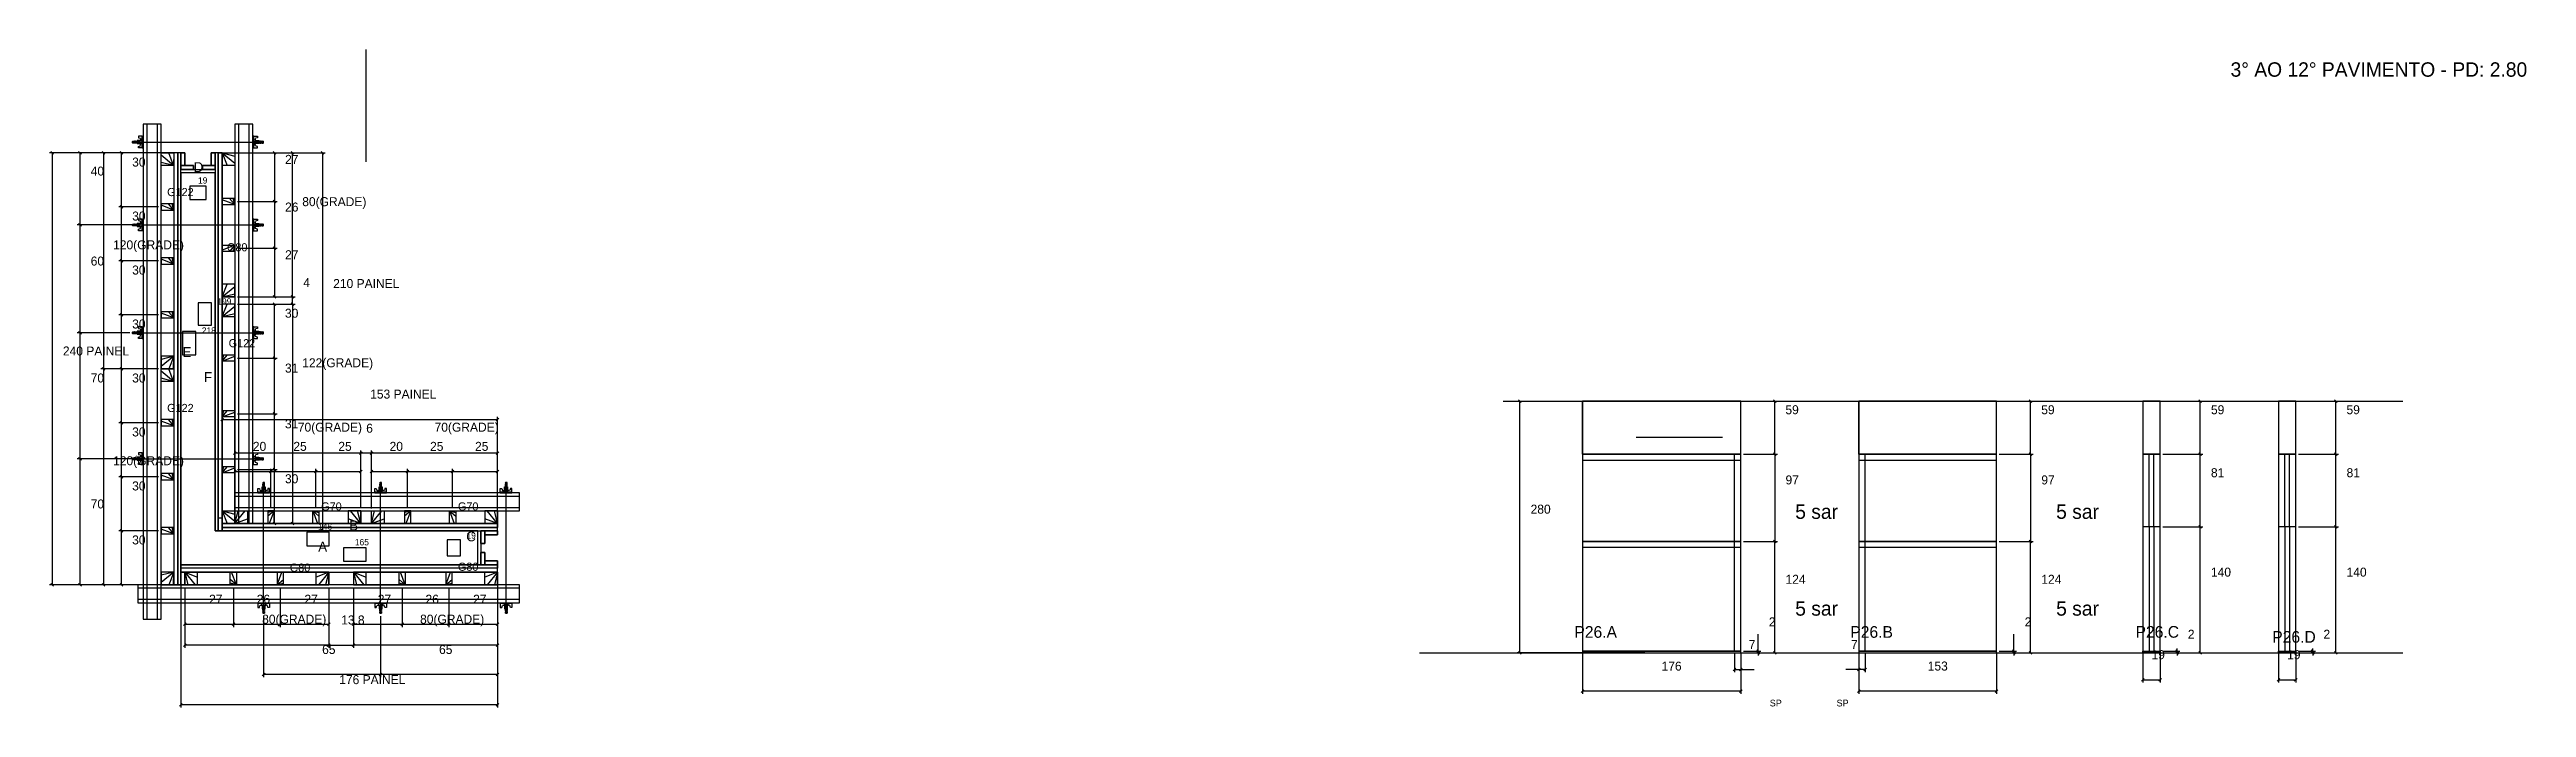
# Model space of a CAD drawing. Header units: metres. Extents: x 2947 to 8880, y 4018 to 5897.
# Drawn here: x 6126 to 8880, y 5165 to 5897 of the extents above; entities that cross this region are included whole.
import ezdxf

# ---------------------------------------------------------------- set-up
doc = ezdxf.new("R2010")
doc.units = ezdxf.units.M

msp = doc.modelspace()

# ---------------------------------------------------------------- texts
at = {"layer": 'COTA', "color": 241}
for s, p in [('40', (6172.1, 5756.7)), ('30', (6218.2, 5766.7)), ('27', (6388.2, 5769.7)), ('80(GRADE)', (6407.3, 5722.7)), ('30', (6218.2, 5706.7)), ('26', (6388.2, 5716.7)), ('120(GRADE)', (6197, 5674.7)), ('27', (6388.2, 5663.7)), ('60', (6172.1, 5656.7)), ('30', (6218.2, 5646.7)), ('4', (6408.4, 5632.7)), ('210 PAINEL', (6441.7, 5631.7)), ('30', (6218.2, 5586.7)), ('30', (6388.1, 5598.7)), ('240 PAINEL', (6141.2, 5556.7)), ('70', (6172.1, 5526.7)), ('30', (6218.2, 5526.7)), ('31', (6388.1, 5537.7)), ('122(GRADE)', (6407.3, 5543.6)), ('153 PAINEL', (6482.8, 5508.8)), ('31', (6388.1, 5475.7)), ('70(GRADE)', (6402.4, 5472)), ('6', (6478.4, 5470.9)), ('70(GRADE)', (6554.4, 5472)), ('30', (6218.2, 5466.7)), ('20', (6352.4, 5450.7)), ('25', (6397.4, 5450.7)), ('25', (6447.4, 5450.7)), ('20', (6504.4, 5450.7)), ('25', (6549.4, 5450.7)), ('25', (6599.4, 5450.7)), ('120(GRADE)', (6197, 5434.7)), ('30', (6218.2, 5406.7)), ('30', (6388.1, 5414.7)), ('70', (6172.1, 5386.7)), ('30', (6218.2, 5346.7)), ('27', (6303.7, 5280.8)), ('26', (6356.7, 5280.8)), ('27', (6409.7, 5280.8)), ('27', (6491.3, 5280.8)), ('26', (6544.3, 5280.8)), ('27', (6597.3, 5280.8)), ('80(GRADE)', (6362.7, 5258.6)), ('13.8', (6450.6, 5257.7)), ('80(GRADE)', (6538.3, 5258.6)), ('65', (6429.4, 5224.9)), ('65', (6559.4, 5224.9)), ('176 PAINEL', (6448.4, 5191.4))]:
    msp.add_text(s, height=10, dxfattribs=at).set_placement(p)
at = {"layer": 'COTA', "color": 1}
for s, p in [('19', (6291.4, 5747.8)), ('199', (6312.9, 5613.2)), ('218', (6295.6, 5580.9)), ('146', (6424.9, 5363)), ('165', (6465.8, 5345.7)), ('19', (6589.9, 5353.2))]:
    msp.add_text(s, height=7, dxfattribs=at).set_placement(p)
at = {"layer": 'COTA', "color": 240}
for s, p in [('59', (8056.3, 5491.4)), ('59', (8340.7, 5491.4)), ('59', (8529.4, 5491.4)), ('59', (8680.1, 5491.4)), ('81', (8529.4, 5421.4)), ('81', (8680.2, 5421.4)), ('97', (8056.4, 5413.4)), ('97', (8340.8, 5413.4)), ('140', (8529.4, 5310.9)), ('140', (8680.2, 5310.9)), ('124', (8056.4, 5302.9)), ('124', (8340.8, 5302.9)), ('2', (8037.9, 5255.6)), ('2', (8322.3, 5255.6)), ('7', (8015.5, 5230.4)), ('7', (8129.2, 5230.4)), ('2', (8503.7, 5241.9)), ('2', (8654.5, 5241.9)), ('176', (7918.6, 5206.4)), ('153', (8214.5, 5206.5)), ('19', (8463.3, 5219.1)), ('19', (8614.1, 5219.1))]:
    msp.add_text(s, height=10, dxfattribs=at).set_placement(p)
at = {"layer": 'NIVEL 2° PAV.', "color": 240}
msp.add_text('280', height=10, dxfattribs=at).set_placement((7773, 5380.9))
at = {"layer": 'NOMENCLATURA', "color": 2}
msp.add_text('3° AO 12° PAVIMENTO - PD: 2.80', height=16, dxfattribs=at).set_placement((8551.2, 5866.6))
at = {"layer": 'NOMENCLATURA', "color": 7}
for p in [(8067.2, 5375.1), (8357.3, 5375.1), (8067.2, 5267.5), (8357.3, 5267.5)]:
    msp.add_text('5 sar', height=16, dxfattribs=at).set_placement(p)
at = {"layer": 'texto', "color": 4}
for p in [(8038.9, 5166.6), (8113.2, 5166.6)]:
    msp.add_text('SP', height=7.5, dxfattribs=at).set_placement(p)
at = {"layer": 'Texto Seção', "color": 7}
for s, p in [('P26.A', (7821.7, 5242.9)), ('P26.B', (8128.5, 5242.9)), ('P26.C', (8445.6, 5243)), ('P26.D', (8597.6, 5237.4))]:
    msp.add_text(s, height=13, dxfattribs=at).set_placement(p)
at = {"layer": 'TEXTO_GERAL', "color": 7}
for s, p in [('D', (6286.6, 5760.6)), ('E', (6274.2, 5555)), ('F', (6298.1, 5527.2)), ('B', (6459.6, 5362.3)), ('A', (6425.1, 5338.8)), ('C', (6589.7, 5350.1))]:
    msp.add_text(s, height=11, dxfattribs=at).set_placement(p)
at = {"layer": 'TEXTO_GERAL'}
for s, p in [('G122', (6257.1, 5733.9)), ('G80', (6323.6, 5672.5)), ('G122', (6325.5, 5565.9)), ('G122', (6257.1, 5493.9)), ('G70', (6428.4, 5384.4)), ('G70', (6580.4, 5384.4)), ('G80', (6393.5, 5316.4)), ('G80', (6580.4, 5317.4))]:
    msp.add_text(s, height=9, dxfattribs=at).set_placement(p)

# ---------------------------------------------------------------- linework, layer by layer
at = {"layer": 'CHAPA', "color": 1}
for p, q in [((6272.4, 5323.9), (6272.4, 5315.9)), ((6272.4, 5315.9), (6276.1, 5315.9))]:
    msp.add_line(p, q, dxfattribs=at)
for points in [[(6268.8, 5301.9), (6272.4, 5301.9), (6272.4, 5781.9), (6268.8, 5781.9), (6268.8, 5301.9)], [(6272.4, 5759.9), (6272.4, 5763.5), (6310.4, 5763.5), (6310.4, 5759.9), (6272.4, 5759.9)], [(6310.4, 5781.9), (6310.4, 5361.9), (6314, 5361.9), (6314, 5781.9), (6310.4, 5781.9)], [(6318.4, 5361.9), (6624.4, 5361.9), (6624.4, 5365.5), (6318.4, 5365.5), (6318.4, 5361.9)], [(6606, 5323.9), (6602.4, 5323.9), (6602.4, 5361.9), (6606, 5361.9), (6606, 5323.9)], [(6272.4, 5323.9), (6624.4, 5323.9), (6624.4, 5320.3), (6272.4, 5320.3), (6272.4, 5323.9)]]:
    msp.add_lwpolyline(points, dxfattribs=at)
at = {"layer": 'CONCRETO', "color": 2}
msp.add_lwpolyline([(6602.4, 5323.9), (6602.4, 5361.9), (6310.4, 5361.9), (6310.4, 5759.9), (6272.4, 5759.9), (6272.4, 5323.9), (6602.4, 5323.9)], dxfattribs=at)
at = {"layer": 'COTA'}
for p, q in [((6130.8, 5780.4), (6127.8, 5783.4)), ((6161.7, 5780.4), (6158.7, 5783.4)), ((6187.7, 5780.4), (6184.7, 5783.4)), ((6207.9, 5780.4), (6204.9, 5783.4)), ((6377.8, 5780.4), (6374.8, 5783.4)), ((6398, 5780.4), (6395, 5783.4)), ((6431.3, 5780.4), (6428.3, 5783.4)), ((6374.8, 5729.4), (6377.8, 5726.4)), ((6377.8, 5726.4), (6374.8, 5729.4)), ((6161.7, 5700.4), (6158.7, 5703.4)), ((6158.7, 5703.4), (6161.7, 5700.4)), ((6204.9, 5723.4), (6207.9, 5720.4)), ((6207.9, 5720.4), (6204.9, 5723.4)), ((6377.8, 5674.4), (6374.8, 5677.4)), ((6374.8, 5677.4), (6377.8, 5674.4)), ((6204.9, 5663.4), (6207.9, 5660.4)), ((6207.9, 5660.4), (6204.9, 5663.4)), ((6374.8, 5623.4), (6377.8, 5620.4)), ((6395, 5623.4), (6398, 5620.4)), ((6398, 5620.4), (6395, 5623.4)), ((6207.9, 5600.4), (6204.9, 5603.4)), ((6204.9, 5603.4), (6207.9, 5600.4)), ((6377.8, 5612.4), (6374.8, 5615.4)), ((6398, 5612.4), (6395, 5615.4)), ((6395, 5615.4), (6398, 5612.4)), ((6161.7, 5580.4), (6158.7, 5583.4)), ((6158.7, 5583.4), (6161.7, 5580.4)), ((6184.7, 5543.4), (6187.7, 5540.4)), ((6187.7, 5540.4), (6184.7, 5543.4)), ((6207.9, 5540.4), (6204.9, 5543.4)), ((6204.9, 5543.4), (6207.9, 5540.4)), ((6377.8, 5552.4), (6374.8, 5555.4)), ((6374.8, 5555.4), (6377.8, 5552.4)), ((6204.9, 5483.4), (6207.9, 5480.4)), ((6207.9, 5480.4), (6204.9, 5483.4)), ((6319.9, 5487.2), (6316.9, 5484.2)), ((6377.8, 5490.4), (6374.8, 5493.4)), ((6374.8, 5493.4), (6377.8, 5490.4)), ((6622.9, 5484.2), (6625.9, 5487.2)), ((8046, 5504.6), (8043, 5507.6)), ((8330.4, 5504.6), (8327.4, 5507.6)), ((8519, 5504.6), (8516, 5507.6)), ((8669.8, 5504.6), (8666.8, 5507.6)), ((6158.7, 5443.5), (6161.7, 5440.5)), ((6161.7, 5440.5), (6158.7, 5443.5)), ((6333.9, 5449.5), (6330.9, 5446.5)), ((6333.9, 5429.3), (6330.9, 5426.3)), ((6370.9, 5426.3), (6373.9, 5429.3)), ((6373.9, 5429.3), (6370.9, 5426.3)), ((6374.8, 5431.4), (6377.8, 5428.4)), ((6377.8, 5428.4), (6374.8, 5431.4)), ((6423.9, 5429.3), (6420.9, 5426.3)), ((6420.9, 5426.3), (6423.9, 5429.3)), ((6470.9, 5446.5), (6473.9, 5449.5)), ((6473.9, 5449.5), (6470.9, 5446.5)), ((6470.9, 5426.3), (6473.9, 5429.3)), ((6482.9, 5446.5), (6485.9, 5449.5)), ((6485.9, 5449.5), (6482.9, 5446.5)), ((6485.9, 5429.3), (6482.9, 5426.3)), ((6525.9, 5429.3), (6522.9, 5426.3)), ((6522.9, 5426.3), (6525.9, 5429.3)), ((6572.9, 5426.3), (6575.9, 5429.3)), ((6575.9, 5429.3), (6572.9, 5426.3)), ((6622.9, 5446.5), (6625.9, 5449.5)), ((6622.9, 5426.3), (6625.9, 5429.3)), ((8046, 5445.6), (8043, 5448.6)), ((8043, 5448.6), (8046, 5445.6)), ((8327.4, 5448.6), (8330.4, 5445.6)), ((8330.4, 5445.6), (8327.4, 5448.6)), ((8516, 5448.6), (8519, 5445.6)), ((8519, 5445.6), (8516, 5448.6)), ((8666.8, 5448.6), (8669.8, 5445.6)), ((8669.8, 5445.6), (8666.8, 5448.6)), ((6207.9, 5420.4), (6204.9, 5423.4)), ((6204.9, 5423.4), (6207.9, 5420.4)), ((6374.8, 5371.4), (6377.8, 5368.4)), ((6395, 5371.4), (6398, 5368.4)), ((6207.9, 5360.4), (6204.9, 5363.4)), ((6204.9, 5363.4), (6207.9, 5360.4)), ((6428.3, 5363.4), (6431.3, 5360.4)), ((8043, 5351.6), (8046, 5348.6)), ((8046, 5348.6), (8043, 5351.6)), ((8327.4, 5351.6), (8330.4, 5348.6)), ((8330.4, 5348.6), (8327.4, 5351.6)), ((8519, 5364.6), (8516, 5367.6)), ((8516, 5367.6), (8519, 5364.6)), ((8669.8, 5364.6), (8666.8, 5367.6)), ((8666.8, 5367.6), (8669.8, 5364.6)), ((6127.8, 5303.4), (6130.8, 5300.4)), ((6158.7, 5303.4), (6161.7, 5300.4)), ((6184.7, 5303.4), (6187.7, 5300.4)), ((6204.9, 5303.4), (6207.9, 5300.4)), ((6278.2, 5259.4), (6275.2, 5256.4)), ((6278.2, 5236.1), (6275.2, 5233.1)), ((6329.2, 5256.4), (6332.2, 5259.4)), ((6332.2, 5259.4), (6329.2, 5256.4)), ((6384.2, 5259.4), (6381.2, 5256.4)), ((6381.2, 5256.4), (6384.2, 5259.4)), ((6435.2, 5256.4), (6438.2, 5259.4)), ((6435.2, 5233.1), (6438.2, 5236.1)), ((6438.3, 5236.1), (6435.3, 5233.1)), ((6465.8, 5259.4), (6462.8, 5256.4)), ((6465.8, 5236.1), (6462.8, 5233.1)), ((6462.9, 5233.1), (6465.9, 5236.1)), ((6519.8, 5259.4), (6516.8, 5256.4)), ((6516.8, 5256.4), (6519.8, 5259.4)), ((6571.8, 5259.4), (6568.8, 5256.4)), ((6568.8, 5256.4), (6571.8, 5259.4)), ((6622.8, 5256.4), (6625.8, 5259.4)), ((6622.9, 5233.1), (6625.9, 5236.1)), ((8001.1, 5209.1), (7998.1, 5206.1)), ((8005.1, 5206.1), (8008.1, 5209.1)), ((8024.4, 5229.6), (8027.4, 5226.6)), ((8027.4, 5224.6), (8024.4, 5227.6)), ((8043, 5227.6), (8046, 5224.6)), ((8139.5, 5209.1), (8136.5, 5206.1)), ((8143.5, 5206.1), (8146.5, 5209.1)), ((8308.8, 5229.6), (8311.8, 5226.6)), ((8311.8, 5224.6), (8308.8, 5227.6)), ((8327.4, 5227.6), (8330.4, 5224.6)), ((8490.2, 5229.6), (8493.2, 5226.6)), ((8493.2, 5224.6), (8490.2, 5227.6)), ((8516, 5227.6), (8519, 5224.6)), ((8641, 5229.6), (8644, 5226.6)), ((8644, 5224.6), (8641, 5227.6)), ((8666.8, 5227.6), (8669.8, 5224.6)), ((6365.9, 5203.5), (6362.9, 5200.5)), ((6492.9, 5200.5), (6495.9, 5203.5)), ((6495.9, 5203.5), (6492.9, 5200.5)), ((6622.9, 5200.5), (6625.9, 5203.5)), ((7832.1, 5185), (7829.1, 5182)), ((8005.1, 5182), (8008.1, 5185)), ((8139.5, 5185), (8136.5, 5182)), ((8289.5, 5182), (8292.5, 5185)), ((8455.3, 5197.7), (8452.3, 5194.7)), ((8471.3, 5194.7), (8474.3, 5197.7)), ((8606.1, 5197.7), (8603.1, 5194.7)), ((8622.1, 5194.7), (8625.1, 5197.7)), ((6273.9, 5170), (6270.9, 5167)), ((6622.9, 5167), (6625.9, 5170))]:
    msp.add_line(p, q, dxfattribs=at)
at = {"layer": 'COTA', "color": 241}
for p, q in [((6269.4, 5781.9), (6126.3, 5781.9)), ((6129.3, 5781.9), (6129.3, 5301.9)), ((6247.4, 5781.9), (6157.2, 5781.9)), ((6160.2, 5781.9), (6160.2, 5701.9)), ((6247.4, 5781.9), (6183.2, 5781.9)), ((6186.2, 5781.9), (6186.2, 5541.9)), ((6247.4, 5781.9), (6203.4, 5781.9)), ((6206.4, 5721.9), (6206.4, 5781.9)), ((6321.4, 5781.9), (6432.8, 5781.9)), ((6335.4, 5781.9), (6399.5, 5781.9)), ((6335.4, 5781.9), (6379.3, 5781.9)), ((6376.3, 5781.9), (6376.3, 5727.9)), ((6396.5, 5621.9), (6396.5, 5781.9)), ((6429.8, 5781.9), (6429.8, 5361.9)), ((6227.4, 5701.9), (6157.2, 5701.9)), ((6227.4, 5701.9), (6157.2, 5701.9)), ((6160.2, 5701.9), (6160.2, 5581.9)), ((6247.4, 5721.9), (6203.4, 5721.9)), ((6247.4, 5721.9), (6203.4, 5721.9)), ((6206.4, 5661.9), (6206.4, 5721.9)), ((6335.4, 5727.9), (6379.3, 5727.9)), ((6335.4, 5727.9), (6379.3, 5727.9)), ((6376.3, 5727.9), (6376.3, 5675.9)), ((6335.4, 5675.9), (6379.3, 5675.9)), ((6335.4, 5675.9), (6379.3, 5675.9)), ((6376.3, 5675.9), (6376.3, 5621.9)), ((6247.4, 5661.9), (6203.4, 5661.9)), ((6247.4, 5661.9), (6203.4, 5661.9)), ((6206.4, 5601.9), (6206.4, 5661.9)), ((6335.4, 5621.9), (6399.5, 5621.9)), ((6335.4, 5621.9), (6399.5, 5621.9)), ((6335.4, 5621.9), (6379.3, 5621.9)), ((6396.5, 5613.9), (6396.5, 5621.9)), ((6247.4, 5601.9), (6203.4, 5601.9)), ((6247.4, 5601.9), (6203.4, 5601.9)), ((6206.4, 5541.9), (6206.4, 5601.9)), ((6335.3, 5613.9), (6399.5, 5613.9)), ((6335.4, 5613.9), (6379.3, 5613.9)), ((6335.4, 5613.9), (6399.5, 5613.9)), ((6376.3, 5553.9), (6376.3, 5613.9)), ((6396.5, 5613.9), (6396.5, 5369.9)), ((6215.5, 5581.9), (6157.2, 5581.9)), ((6215.5, 5581.9), (6157.2, 5581.9)), ((6160.2, 5581.9), (6160.2, 5442)), ((6247.4, 5541.9), (6183.2, 5541.9)), ((6247.3, 5541.9), (6183.2, 5541.9)), ((6186.2, 5541.9), (6186.2, 5301.9)), ((6247.3, 5541.9), (6203.4, 5541.9)), ((6247.4, 5541.9), (6203.4, 5541.9)), ((6206.4, 5481.9), (6206.4, 5541.9)), ((6335.4, 5553.9), (6379.3, 5553.9)), ((6335.4, 5553.9), (6379.3, 5553.9)), ((6376.3, 5491.9), (6376.3, 5553.9)), ((6247.4, 5481.9), (6203.4, 5481.9)), ((6247.4, 5481.9), (6203.4, 5481.9)), ((6206.4, 5421.9), (6206.4, 5481.9)), ((6318.4, 5364.9), (6318.4, 5488.7)), ((6318.4, 5485.7), (6624.4, 5485.7)), ((6335.4, 5491.9), (6379.3, 5491.9)), ((6335.4, 5491.9), (6379.3, 5491.9)), ((6376.3, 5429.9), (6376.3, 5491.9)), ((6624.4, 5364.9), (6624.4, 5488.7)), ((8006.6, 5506.1), (7830.6, 5506.1)), ((7830.6, 5447.1), (7830.6, 5506.1)), ((8006.6, 5447.1), (8006.6, 5506.1)), ((8138, 5447.1), (8138, 5506.1)), ((8291, 5506.1), (8138, 5506.1)), ((8291, 5447.1), (8291, 5506.1)), ((6227.3, 5442), (6157.2, 5442)), ((6227.3, 5442), (6157.2, 5442)), ((6160.2, 5442), (6160.2, 5301.9)), ((6332.4, 5386.9), (6332.4, 5451)), ((6472.4, 5448), (6332.4, 5448)), ((6332.4, 5386.9), (6332.4, 5430.8)), ((6332.4, 5427.8), (6372.4, 5427.8)), ((6335.4, 5429.9), (6379.3, 5429.9)), ((6335.4, 5429.9), (6379.3, 5429.9)), ((6372.4, 5386.9), (6372.4, 5430.8)), ((6372.4, 5386.9), (6372.4, 5430.8)), ((6372.4, 5427.8), (6422.4, 5427.8)), ((6376.3, 5369.9), (6376.3, 5429.9)), ((6422.4, 5386.9), (6422.4, 5430.8)), ((6422.4, 5386.9), (6422.4, 5430.8)), ((6422.4, 5427.8), (6472.4, 5427.8)), ((6472.4, 5386.9), (6472.4, 5451)), ((6472.4, 5386.9), (6472.4, 5451)), ((6484.4, 5448), (6472.4, 5448)), ((6472.4, 5386.9), (6472.4, 5430.8)), ((6484.4, 5386.9), (6484.4, 5451)), ((6484.4, 5386.8), (6484.4, 5451)), ((6624.4, 5448), (6484.4, 5448)), ((6484.4, 5386.9), (6484.4, 5430.8)), ((6484.4, 5427.8), (6524.4, 5427.8)), ((6524.4, 5386.9), (6524.4, 5430.8)), ((6524.4, 5386.9), (6524.4, 5430.8)), ((6524.4, 5427.8), (6574.4, 5427.8)), ((6574.4, 5386.9), (6574.4, 5430.8)), ((6574.4, 5386.9), (6574.4, 5430.8)), ((6574.4, 5427.8), (6624.4, 5427.8)), ((6624.4, 5386.9), (6624.4, 5451)), ((6624.4, 5386.9), (6624.4, 5430.8)), ((6247.4, 5421.9), (6203.4, 5421.9)), ((6247.4, 5421.9), (6203.4, 5421.9)), ((6206.4, 5361.9), (6206.4, 5421.9)), ((6247.4, 5361.9), (6203.4, 5361.9)), ((6247.4, 5361.9), (6203.4, 5361.9)), ((6206.4, 5301.9), (6206.4, 5361.9)), ((6321.4, 5361.9), (6432.8, 5361.9)), ((6335.4, 5369.9), (6379.3, 5369.9)), ((6335.4, 5369.9), (6399.5, 5369.9)), ((6269.4, 5301.9), (6126.3, 5301.9)), ((6247.4, 5301.9), (6157.2, 5301.9)), ((6247.3, 5301.9), (6183.2, 5301.9)), ((6247.3, 5301.9), (6203.4, 5301.9)), ((6272.4, 5312.9), (6272.4, 5165.5)), ((6276.7, 5298.8), (6276.7, 5231.6)), ((6276.7, 5298.8), (6276.7, 5254.9)), ((6330.7, 5298.8), (6330.7, 5254.9)), ((6330.7, 5298.8), (6330.7, 5254.9)), ((6382.7, 5298.8), (6382.7, 5254.9)), ((6382.7, 5298.8), (6382.7, 5254.9)), ((6436.7, 5298.8), (6436.7, 5254.9)), ((6436.7, 5298.8), (6436.7, 5231.6)), ((6436.8, 5298.8), (6436.8, 5231.6)), ((6464.3, 5298.8), (6464.3, 5254.9)), ((6464.3, 5298.8), (6464.3, 5231.6)), ((6464.4, 5298.9), (6464.4, 5231.6)), ((6518.3, 5298.8), (6518.3, 5254.9)), ((6518.3, 5298.8), (6518.3, 5254.9)), ((6570.3, 5298.8), (6570.3, 5254.9)), ((6570.3, 5298.8), (6570.3, 5254.9)), ((6624.3, 5298.8), (6624.3, 5254.9)), ((6624.4, 5312.8), (6624.4, 5165.5)), ((6624.4, 5312.8), (6624.4, 5199)), ((6624.4, 5298.8), (6624.4, 5231.6)), ((6364.4, 5267.1), (6364.4, 5199)), ((6494.4, 5267.1), (6494.4, 5199)), ((6494.4, 5267.1), (6494.4, 5199)), ((6276.7, 5257.9), (6330.7, 5257.9)), ((6436.7, 5234.6), (6276.7, 5234.6)), ((6330.7, 5257.9), (6382.7, 5257.9)), ((6382.7, 5257.9), (6436.7, 5257.9)), ((6436.8, 5234.6), (6464.4, 5234.6)), ((6464.3, 5257.9), (6518.3, 5257.9)), ((6624.4, 5234.6), (6464.3, 5234.6)), ((6518.3, 5257.9), (6570.3, 5257.9)), ((6570.3, 5257.9), (6624.3, 5257.9)), ((6494.4, 5202), (6364.4, 5202)), ((6624.4, 5202), (6494.4, 5202)), ((6624.4, 5168.5), (6272.4, 5168.5))]:
    msp.add_line(p, q, dxfattribs=at)
at = {"layer": 'COTA', "color": 180}
for p, q in [((6282.4, 5745), (6282.4, 5730)), ((6300.4, 5745), (6282.4, 5745)), ((6282.4, 5730), (6300.4, 5730)), ((6300.4, 5730), (6300.4, 5745)), ((6291.4, 5615.2), (6291.4, 5590.5)), ((6306.4, 5615.2), (6291.4, 5615.2)), ((6291.4, 5590.5), (6306.4, 5590.5)), ((6306.4, 5590.5), (6306.4, 5615.2)), ((6274.1, 5583.5), (6274.1, 5557.5)), ((6289.1, 5583.5), (6274.1, 5583.5)), ((6289.1, 5557.5), (6289.1, 5583.5)), ((6274.1, 5557.5), (6289.1, 5557.5)), ((6437.4, 5360.2), (6412.4, 5360.2)), ((6412.4, 5360.2), (6412.4, 5345.2)), ((6412.4, 5345.2), (6437.4, 5345.2)), ((6437.4, 5345.2), (6437.4, 5360.2)), ((6478.3, 5342.9), (6453.3, 5342.9)), ((6453.3, 5342.9), (6453.3, 5327.9)), ((6478.3, 5327.9), (6478.3, 5342.9)), ((6568.4, 5351.9), (6568.4, 5333.9)), ((6583.4, 5351.9), (6568.4, 5351.9)), ((6583.4, 5333.9), (6583.4, 5351.9)), ((6453.3, 5327.9), (6478.3, 5327.9)), ((6568.4, 5333.9), (6583.4, 5333.9))]:
    msp.add_line(p, q, dxfattribs=at)
at = {"layer": 'COTA', "color": 4}
for p, q in [((8009.6, 5506.1), (8047.5, 5506.1)), ((8044.5, 5447.1), (8044.5, 5506.1)), ((8294, 5506.1), (8331.9, 5506.1)), ((8328.9, 5447.1), (8328.9, 5506.1)), ((8475.8, 5506.1), (8520.5, 5506.1)), ((8517.5, 5447.1), (8517.5, 5506.1)), ((8626.6, 5506.1), (8671.3, 5506.1)), ((8668.3, 5447.1), (8668.3, 5506.1)), ((8009.6, 5447.1), (8047.5, 5447.1)), ((8009.6, 5447.1), (8047.5, 5447.1)), ((8044.5, 5447.1), (8044.5, 5350.1)), ((8294, 5447.1), (8331.9, 5447.1)), ((8294, 5447.1), (8331.9, 5447.1)), ((8328.9, 5447.1), (8328.9, 5350.1)), ((8475.8, 5447.1), (8520.5, 5447.1)), ((8475.8, 5447.1), (8520.5, 5447.1)), ((8517.5, 5366.1), (8517.5, 5447.1)), ((8626.6, 5447.1), (8671.3, 5447.1)), ((8626.6, 5447.1), (8671.3, 5447.1)), ((8668.3, 5366.1), (8668.3, 5447.1)), ((8009.6, 5350.1), (8047.5, 5350.1)), ((8009.6, 5350.1), (8047.5, 5350.1)), ((8044.5, 5226.1), (8044.5, 5350.1)), ((8294, 5350.1), (8331.9, 5350.1)), ((8294, 5350.1), (8331.9, 5350.1)), ((8328.9, 5226.1), (8328.9, 5350.1)), ((8475.8, 5366.1), (8520.5, 5366.1)), ((8475.8, 5366.1), (8520.5, 5366.1)), ((8517.5, 5226.1), (8517.5, 5366.1)), ((8626.6, 5366.1), (8671.3, 5366.1)), ((8626.6, 5366.1), (8671.3, 5366.1)), ((8668.3, 5226.1), (8668.3, 5366.1)), ((8025.9, 5228.1), (8025.9, 5246.9)), ((8310.3, 5228.1), (8310.3, 5246.9)), ((7830.6, 5225.1), (7830.6, 5180.5)), ((7999.6, 5225.1), (7999.6, 5204.6)), ((7999.6, 5207.6), (8006.6, 5207.6)), ((8006.6, 5225.1), (8006.6, 5180.5)), ((8006.6, 5223.1), (8006.6, 5204.6)), ((8006.6, 5207.6), (8021.4, 5207.6)), ((8009.6, 5228.1), (8028.9, 5228.1)), ((8009.6, 5226.1), (8047.5, 5226.1)), ((8009.6, 5226.1), (8028.9, 5226.1)), ((8025.9, 5226.1), (8025.9, 5228.1)), ((8025.9, 5226.1), (8025.9, 5223.1)), ((8138, 5207.6), (8123.3, 5207.6)), ((8138, 5225.1), (8138, 5180.5)), ((8138, 5223.1), (8138, 5204.6)), ((8145, 5207.6), (8138, 5207.6)), ((8145, 5225.1), (8145, 5204.6)), ((8291, 5225.1), (8291, 5180.5)), ((8294, 5228.1), (8313.3, 5228.1)), ((8294, 5226.1), (8331.9, 5226.1)), ((8294, 5226.1), (8313.3, 5226.1)), ((8310.3, 5226.1), (8310.3, 5228.1)), ((8310.3, 5226.1), (8310.3, 5223.1)), ((8453.8, 5225.1), (8453.8, 5193.2)), ((8472.8, 5225.1), (8472.8, 5193.2)), ((8475.8, 5228.1), (8494.7, 5228.1)), ((8475.8, 5226.1), (8494.7, 5226.1)), ((8475.8, 5226.1), (8520.5, 5226.1)), ((8491.7, 5228.1), (8491.7, 5231.1)), ((8491.7, 5226.1), (8491.7, 5228.1)), ((8491.7, 5226.1), (8491.7, 5223.1)), ((8604.6, 5225.1), (8604.6, 5193.2)), ((8623.6, 5225.1), (8623.6, 5193.2)), ((8626.6, 5228.1), (8645.5, 5228.1)), ((8626.6, 5226.1), (8645.5, 5226.1)), ((8626.6, 5226.1), (8671.3, 5226.1)), ((8642.5, 5228.1), (8642.5, 5231.1)), ((8642.5, 5226.1), (8642.5, 5228.1)), ((8642.5, 5226.1), (8642.5, 5223.1)), ((8006.6, 5183.5), (7830.6, 5183.5)), ((8291, 5183.5), (8138, 5183.5)), ((8453.8, 5196.2), (8472.8, 5196.2)), ((8604.6, 5196.2), (8623.6, 5196.2))]:
    msp.add_line(p, q, dxfattribs=at)
at = {"layer": 'COTA', "color": 241}
for points in [[(8006.6, 5506.1), (7830.6, 5506.1), (7830.6, 5447.1), (8006.6, 5447.1), (8006.6, 5506.1)], [(8291, 5506.1), (8138, 5506.1), (8138, 5447.1), (8291, 5447.1), (8291, 5506.1)], [(8472.8, 5506.1), (8453.8, 5506.1), (8453.8, 5447.1), (8472.8, 5447.1), (8472.8, 5506.1)], [(8472.8, 5447.1), (8472.8, 5506.1), (8453.8, 5506.1), (8453.8, 5447.1)], [(8623.6, 5506.1), (8604.6, 5506.1), (8604.6, 5447.1), (8623.6, 5447.1), (8623.6, 5506.1)], [(8623.6, 5447.1), (8623.6, 5506.1), (8604.6, 5506.1), (8604.6, 5447.1)]]:
    msp.add_lwpolyline(points, dxfattribs=at)
at = {"layer": 'Hachura'}
for p, q in [((6218.9, 5794.9), (6218.6, 5794.5)), ((6218.6, 5793.2), (6218.6, 5794.5)), ((6218.9, 5792.9), (6218.6, 5793.2)), ((6218.9, 5794.3), (6219.2, 5795)), ((6219.4, 5795), (6218.9, 5793.8)), ((6218.9, 5794.9), (6218.9, 5792.9)), ((6218.9, 5794.6), (6219, 5794.9)), ((6219.5, 5794.9), (6218.9, 5793.6)), ((6219.2, 5792.9), (6218.9, 5792.9)), ((6219.2, 5792.9), (6220.2, 5794.9)), ((6219.2, 5792.9), (6220.2, 5794.9)), ((6219.3, 5792.9), (6220.4, 5795)), ((6220.6, 5795), (6219.5, 5792.8)), ((6219.5, 5794.9), (6220.2, 5794.9)), ((6220.7, 5794.9), (6219.7, 5792.9)), ((6220.4, 5792.9), (6219.7, 5792.9)), ((6220.4, 5792.9), (6221.3, 5794.9)), ((6220.5, 5792.9), (6221.5, 5795)), ((6221.8, 5795), (6220.7, 5792.8)), ((6221.3, 5794.9), (6220.7, 5794.9)), ((6221.8, 5794.9), (6220.9, 5792.9)), ((6221.5, 5792.9), (6220.9, 5792.9)), ((6221.1, 5792.9), (6220.9, 5792.9)), ((6221.5, 5792.9), (6222.5, 5794.9)), ((6221.6, 5792.9), (6222.7, 5795)), ((6222.1, 5794.9), (6221.8, 5794.9)), ((6222.9, 5795), (6221.9, 5792.8)), ((6223, 5794.9), (6222, 5792.9)), ((6222.7, 5792.9), (6222, 5792.9)), ((6222.1, 5794.9), (6222.5, 5794.9)), ((6222.7, 5792.9), (6223.7, 5794.9)), ((6223, 5794.9), (6223.7, 5794.9)), ((6223.7, 5794.1), (6223, 5792.8)), ((6223.7, 5793.8), (6223.2, 5792.9)), ((6223.7, 5792.9), (6223.2, 5792.9)), ((6223.7, 5795.6), (6223.7, 5792.3)), ((6226.9, 5795.6), (6223.7, 5795.6)), ((6223.7, 5795.6), (6223.7, 5792.3)), ((6223.7, 5794.9), (6226.9, 5794.9)), ((6223.7, 5793.3), (6226.9, 5793.3)), ((6223.7, 5792.3), (6226.9, 5792.3)), ((6229.5, 5800.4), (6225.2, 5800.4)), ((6225.2, 5800.4), (6225.2, 5798.7)), ((6225.2, 5798.7), (6227.4, 5798.2)), ((6225.2, 5789.2), (6227.4, 5789.8)), ((6225.2, 5787.5), (6225.2, 5789.2)), ((6230.4, 5787.5), (6225.2, 5787.5)), ((6226.9, 5795.9), (6229.5, 5795.9)), ((6226.9, 5795.9), (6226.9, 5795.6)), ((6226.9, 5795.9), (6226.9, 5795.6)), ((6226.9, 5792), (6226.9, 5795.9)), ((6229.5, 5792), (6226.9, 5792)), ((6227.5, 5794.2), (6229.5, 5794.2)), ((6229.5, 5793.6), (6227.5, 5793.6)), ((6227.6, 5797.8), (6227.6, 5795.9)), ((6227.6, 5790.1), (6227.6, 5792)), ((6229.4, 5800.3), (6230.4, 5800.3)), ((6229.4, 5800.1), (6230.4, 5800.1)), ((6229.4, 5799.7), (6230.4, 5799.7)), ((6229.4, 5799.3), (6230.4, 5799.3)), ((6229.4, 5798.4), (6230.4, 5798.4)), ((6229.4, 5797), (6230.4, 5797)), ((6229.4, 5790.9), (6230.4, 5790.9)), ((6229.4, 5789.5), (6230.4, 5789.5)), ((6229.4, 5788.7), (6230.4, 5788.7)), ((6229.4, 5788.2), (6230.4, 5788.2)), ((6229.4, 5787.9), (6230.4, 5787.9)), ((6229.4, 5787.7), (6230.4, 5787.7)), ((6229.5, 5787.5), (6229.5, 5800.4)), ((6229.5, 5800.4), (6230.4, 5800.4)), ((6229.5, 5794), (6230.4, 5794)), ((6229.5, 5794), (6229.5, 5792)), ((6229.5, 5792.7), (6229.5, 5793.3)), ((6229.5, 5787.5), (6229.5, 5792.7)), ((6229.6, 5794.9), (6230, 5794.9)), ((6229.8, 5793), (6229.6, 5793)), ((6230.2, 5793), (6229.8, 5793)), ((6230.4, 5800.4), (6230.4, 5787.5)), ((6230.4, 5799.5), (6230.4, 5791.6)), ((6352.4, 5800.4), (6352.4, 5787.5)), ((6353.3, 5800.4), (6352.4, 5800.4)), ((6353.3, 5800.3), (6352.4, 5800.3)), ((6353.3, 5800.1), (6352.4, 5800.1)), ((6353.3, 5799.7), (6352.4, 5799.7)), ((6352.4, 5799.5), (6352.4, 5791.6)), ((6353.3, 5799.3), (6352.4, 5799.3)), ((6353.3, 5798.4), (6352.4, 5798.4)), ((6353.3, 5797), (6352.4, 5797)), ((6353.3, 5794), (6352.4, 5794)), ((6353.3, 5790.9), (6352.4, 5790.9)), ((6353.3, 5789.5), (6352.4, 5789.5)), ((6353.3, 5788.7), (6352.4, 5788.7)), ((6353.3, 5788.2), (6352.4, 5788.2)), ((6353.3, 5787.9), (6352.4, 5787.9)), ((6353.3, 5787.7), (6352.4, 5787.7)), ((6352.4, 5787.5), (6357.5, 5787.5)), ((6352.5, 5793), (6352.9, 5793)), ((6353.1, 5794.9), (6352.7, 5794.9)), ((6352.9, 5793), (6353.2, 5793)), ((6353.3, 5800.4), (6357.5, 5800.4)), ((6353.3, 5787.5), (6353.3, 5800.4)), ((6355.8, 5795.9), (6353.3, 5795.9)), ((6355.3, 5794.2), (6353.3, 5794.2)), ((6353.3, 5794), (6353.3, 5792)), ((6353.3, 5793.6), (6355.3, 5793.6)), ((6353.3, 5792.7), (6353.3, 5793.3)), ((6353.3, 5787.5), (6353.3, 5792.7)), ((6353.3, 5792), (6355.8, 5792)), ((6355.1, 5797.8), (6355.1, 5795.9)), ((6355.1, 5790.1), (6355.1, 5792)), ((6357.5, 5798.7), (6355.3, 5798.2)), ((6357.5, 5789.2), (6355.3, 5789.8)), ((6355.8, 5795.9), (6355.8, 5795.6)), ((6355.8, 5792), (6355.8, 5795.9)), ((6355.8, 5795.9), (6355.8, 5795.6)), ((6355.8, 5795.6), (6359.1, 5795.6)), ((6359.1, 5794.9), (6355.8, 5794.9)), ((6359.1, 5793.3), (6355.8, 5793.3)), ((6359.1, 5792.3), (6355.8, 5792.3)), ((6357.5, 5800.4), (6357.5, 5798.7)), ((6357.5, 5787.5), (6357.5, 5789.2)), ((6359, 5795.6), (6359, 5792.3)), ((6359.1, 5795.6), (6359.1, 5792.3)), ((6359.7, 5794.9), (6359.1, 5794.9)), ((6360, 5792.9), (6359.1, 5794.9)), ((6359.1, 5794.1), (6359.7, 5792.8)), ((6359.1, 5793.8), (6359.5, 5792.9)), ((6359.1, 5792.9), (6359.5, 5792.9)), ((6359.7, 5794.9), (6360.7, 5792.9)), ((6359.8, 5795), (6360.9, 5792.8)), ((6361.1, 5792.9), (6360, 5795)), ((6360, 5792.9), (6360.7, 5792.9)), ((6361.2, 5792.9), (6360.2, 5794.9)), ((6360.7, 5794.9), (6360.2, 5794.9)), ((6360.7, 5794.9), (6360.9, 5794.9)), ((6360.9, 5795), (6362, 5792.8)), ((6360.9, 5794.9), (6361.8, 5792.9)), ((6362.3, 5792.9), (6361.2, 5795)), ((6361.2, 5792.9), (6361.8, 5792.9)), ((6362.4, 5792.9), (6361.4, 5794.9)), ((6361.4, 5794.9), (6362, 5794.9)), ((6361.6, 5792.9), (6361.8, 5792.9)), ((6362, 5794.9), (6363, 5792.9)), ((6362.1, 5795), (6363.2, 5792.8)), ((6363.4, 5792.9), (6362.3, 5795)), ((6362.4, 5792.9), (6363, 5792.9)), ((6363.5, 5792.9), (6362.5, 5794.9)), ((6363.2, 5794.9), (6362.5, 5794.9)), ((6363.5, 5792.9), (6362.5, 5794.9)), ((6363.2, 5794.9), (6363.8, 5793.6)), ((6363.3, 5795), (6363.8, 5793.8)), ((6363.8, 5794.3), (6363.5, 5795)), ((6363.5, 5792.9), (6363.8, 5792.9)), ((6363.8, 5794.6), (6363.7, 5794.9)), ((6363.8, 5794.9), (6364.2, 5794.5)), ((6363.8, 5794.9), (6363.8, 5792.9)), ((6363.8, 5792.9), (6364.2, 5793.2)), ((6364.2, 5793.2), (6364.2, 5794.5)), ((6218.9, 5702.8), (6218.5, 5702.5)), ((6218.5, 5701.2), (6218.5, 5702.5)), ((6218.9, 5700.8), (6218.5, 5701.2)), ((6218.9, 5702.3), (6219.2, 5702.9)), ((6219.4, 5702.9), (6218.9, 5701.7)), ((6219.5, 5702.8), (6218.9, 5701.5)), ((6218.9, 5702.5), (6219, 5702.8)), ((6218.9, 5702.8), (6218.9, 5700.8)), ((6219.2, 5700.8), (6218.9, 5700.8)), ((6219.2, 5700.8), (6220.2, 5702.8)), ((6219.2, 5700.8), (6220.2, 5702.8)), ((6219.3, 5700.8), (6220.4, 5702.9)), ((6220.6, 5702.9), (6219.5, 5700.7)), ((6219.5, 5702.8), (6220.2, 5702.8)), ((6220.7, 5702.8), (6219.7, 5700.8)), ((6220.4, 5700.8), (6219.7, 5700.8)), ((6220.4, 5700.8), (6221.5, 5702.9)), ((6220.4, 5700.8), (6221.3, 5702.8)), ((6221.8, 5702.9), (6220.7, 5700.7)), ((6221.3, 5702.8), (6220.7, 5702.8)), ((6221.8, 5702.8), (6220.9, 5700.8)), ((6221.1, 5700.8), (6220.9, 5700.8)), ((6221.5, 5700.8), (6220.9, 5700.8)), ((6221.5, 5700.8), (6222.5, 5702.8)), ((6221.6, 5700.8), (6222.7, 5702.9)), ((6222.9, 5702.9), (6221.8, 5700.7)), ((6222, 5702.8), (6221.8, 5702.8)), ((6223, 5702.8), (6222, 5700.8)), ((6222, 5702.8), (6222.5, 5702.8)), ((6222.7, 5700.8), (6222, 5700.8)), ((6222.7, 5700.8), (6223.6, 5702.8)), ((6223, 5702.8), (6223.6, 5702.8)), ((6223.6, 5702), (6223, 5700.7)), ((6223.6, 5701.7), (6223.2, 5700.8)), ((6223.6, 5700.8), (6223.2, 5700.8)), ((6223.6, 5703.6), (6223.6, 5700.2)), ((6226.9, 5703.6), (6223.6, 5703.6)), ((6223.6, 5702.8), (6226.9, 5702.8)), ((6223.6, 5701.2), (6226.9, 5701.2)), ((6223.7, 5703.6), (6223.7, 5700.2)), ((6229.4, 5708.3), (6225.2, 5708.3)), ((6225.2, 5708.3), (6225.2, 5706.6)), ((6225.2, 5706.6), (6227.4, 5706.1)), ((6226.9, 5699.9), (6226.9, 5703.8)), ((6226.9, 5703.8), (6226.9, 5703.6)), ((6226.9, 5703.8), (6226.9, 5703.6)), ((6226.9, 5703.8), (6229.4, 5703.8)), ((6227.4, 5702.1), (6229.4, 5702.1)), ((6229.4, 5701.6), (6227.4, 5701.6)), ((6227.6, 5705.8), (6227.6, 5703.8)), ((6229.4, 5708.3), (6230.3, 5708.3)), ((6229.4, 5695.4), (6229.4, 5708.3)), ((6229.4, 5708.2), (6230.4, 5708.2)), ((6229.4, 5708), (6230.4, 5708)), ((6229.4, 5707.6), (6230.4, 5707.6)), ((6229.4, 5707.2), (6230.4, 5707.2)), ((6229.4, 5706.3), (6230.4, 5706.3)), ((6229.4, 5704.9), (6230.3, 5704.9)), ((6229.4, 5701.9), (6229.4, 5699.9)), ((6229.4, 5701.9), (6230.3, 5701.9)), ((6229.4, 5700.6), (6229.4, 5701.2)), ((6229.4, 5695.4), (6229.4, 5700.6)), ((6229.6, 5702.9), (6230, 5702.9)), ((6229.8, 5700.9), (6229.6, 5700.9)), ((6230.2, 5700.9), (6229.8, 5700.9)), ((6230.3, 5708.3), (6230.3, 5695.4)), ((6230.3, 5707.4), (6230.3, 5699.6)), ((6353.3, 5708.3), (6352.3, 5708.3)), ((6352.3, 5708.3), (6352.3, 5695.4)), ((6353.3, 5708.2), (6352.3, 5708.2)), ((6353.3, 5708), (6352.3, 5708)), ((6353.3, 5707.6), (6352.3, 5707.6)), ((6352.3, 5707.4), (6352.3, 5699.6)), ((6353.3, 5707.2), (6352.3, 5707.2)), ((6353.3, 5706.3), (6352.3, 5706.3)), ((6353.3, 5704.9), (6352.3, 5704.9)), ((6353.3, 5701.9), (6352.3, 5701.9)), ((6352.5, 5700.9), (6352.9, 5700.9)), ((6353.1, 5702.9), (6352.7, 5702.9)), ((6352.9, 5700.9), (6353.1, 5700.9)), ((6353.3, 5695.4), (6353.3, 5708.3)), ((6353.3, 5708.3), (6357.5, 5708.3)), ((6355.8, 5703.8), (6353.3, 5703.8)), ((6355.3, 5702.1), (6353.3, 5702.1)), ((6353.3, 5701.9), (6353.3, 5699.9)), ((6353.3, 5701.6), (6355.3, 5701.6)), ((6353.3, 5700.6), (6353.3, 5701.2)), ((6353.3, 5695.4), (6353.3, 5700.6)), ((6355.1, 5705.8), (6355.1, 5703.8)), ((6357.5, 5706.6), (6355.3, 5706.1)), ((6355.8, 5699.9), (6355.8, 5703.8)), ((6355.8, 5703.8), (6355.8, 5703.6)), ((6355.8, 5703.8), (6355.8, 5703.6)), ((6355.8, 5703.6), (6359.1, 5703.6)), ((6359.1, 5702.8), (6355.8, 5702.8)), ((6359.1, 5701.2), (6355.8, 5701.2)), ((6357.5, 5708.3), (6357.5, 5706.6)), ((6359, 5703.6), (6359, 5700.2)), ((6359.1, 5703.6), (6359.1, 5700.2)), ((6359.7, 5702.8), (6359.1, 5702.8)), ((6360, 5700.8), (6359.1, 5702.8)), ((6359.1, 5702), (6359.7, 5700.7)), ((6359.1, 5701.7), (6359.5, 5700.8)), ((6359.1, 5700.8), (6359.5, 5700.8)), ((6359.7, 5702.8), (6360.7, 5700.8)), ((6359.8, 5702.9), (6360.9, 5700.7)), ((6361.1, 5700.8), (6360, 5702.9)), ((6360, 5700.8), (6360.7, 5700.8)), ((6360.7, 5702.8), (6360.2, 5702.8)), ((6361.2, 5700.8), (6360.2, 5702.8)), ((6360.7, 5702.8), (6360.9, 5702.8)), ((6360.9, 5702.9), (6362, 5700.7)), ((6360.9, 5702.8), (6361.8, 5700.8)), ((6362.3, 5700.8), (6361.2, 5702.9)), ((6361.2, 5700.8), (6361.8, 5700.8)), ((6362.3, 5700.8), (6361.4, 5702.8)), ((6361.4, 5702.8), (6362, 5702.8)), ((6361.6, 5700.8), (6361.8, 5700.8)), ((6362, 5702.8), (6363, 5700.8)), ((6362.1, 5702.9), (6363.2, 5700.7)), ((6363.4, 5700.8), (6362.3, 5702.9)), ((6362.3, 5700.8), (6363, 5700.8)), ((6363.5, 5700.8), (6362.5, 5702.8)), ((6363.5, 5700.8), (6362.5, 5702.8)), ((6363.2, 5702.8), (6362.5, 5702.8)), ((6363.2, 5702.8), (6363.8, 5701.5)), ((6363.3, 5702.9), (6363.8, 5701.7)), ((6363.8, 5702.3), (6363.5, 5702.9)), ((6363.5, 5700.8), (6363.8, 5700.8)), ((6363.8, 5702.5), (6363.7, 5702.8)), ((6363.8, 5702.8), (6364.1, 5702.5)), ((6363.8, 5702.8), (6363.8, 5700.8)), ((6363.8, 5700.8), (6364.1, 5701.2)), ((6364.1, 5701.2), (6364.1, 5702.5)), ((6223.6, 5700.2), (6226.9, 5700.2)), ((6225.2, 5697.1), (6227.4, 5697.7)), ((6225.2, 5695.4), (6225.2, 5697.1)), ((6230.3, 5695.4), (6225.2, 5695.4)), ((6229.4, 5699.9), (6226.9, 5699.9)), ((6227.6, 5698), (6227.6, 5699.9)), ((6229.4, 5698.8), (6230.4, 5698.8)), ((6229.4, 5697.4), (6230.4, 5697.4)), ((6229.4, 5696.6), (6230.4, 5696.6)), ((6229.4, 5696.1), (6230.4, 5696.1)), ((6229.4, 5695.8), (6230.4, 5695.8)), ((6229.4, 5695.6), (6230.4, 5695.6)), ((6353.3, 5698.8), (6352.3, 5698.8)), ((6353.3, 5697.4), (6352.3, 5697.4)), ((6353.3, 5696.6), (6352.3, 5696.6)), ((6353.3, 5696.1), (6352.3, 5696.1)), ((6353.3, 5695.8), (6352.3, 5695.8)), ((6353.3, 5695.6), (6352.3, 5695.6)), ((6352.3, 5695.4), (6357.5, 5695.4)), ((6353.3, 5699.9), (6355.8, 5699.9)), ((6355.1, 5698), (6355.1, 5699.9)), ((6357.5, 5697.1), (6355.3, 5697.7)), ((6359.1, 5700.2), (6355.8, 5700.2)), ((6357.5, 5695.4), (6357.5, 5697.1)), ((6218.9, 5582.9), (6218.5, 5582.5)), ((6218.5, 5581.3), (6218.5, 5582.5)), ((6218.9, 5580.9), (6218.5, 5581.3)), ((6218.9, 5582.4), (6219.2, 5583)), ((6219.4, 5583), (6218.9, 5581.8)), ((6219.5, 5582.9), (6218.9, 5581.6)), ((6218.9, 5582.9), (6218.9, 5580.9)), ((6218.9, 5582.6), (6219, 5582.9)), ((6219.2, 5580.9), (6218.9, 5580.9)), ((6219.2, 5580.9), (6220.2, 5582.9)), ((6219.2, 5580.9), (6220.2, 5582.9)), ((6219.3, 5580.9), (6220.4, 5583)), ((6220.6, 5583), (6219.5, 5580.8)), ((6219.5, 5582.9), (6220.2, 5582.9)), ((6220.7, 5582.9), (6219.7, 5580.9)), ((6220.4, 5580.9), (6219.7, 5580.9)), ((6220.4, 5580.9), (6221.5, 5583)), ((6220.4, 5580.9), (6221.3, 5582.9)), ((6221.8, 5583), (6220.7, 5580.8)), ((6221.3, 5582.9), (6220.7, 5582.9)), ((6221.8, 5582.9), (6220.9, 5580.9)), ((6221.5, 5580.9), (6220.9, 5580.9)), ((6221.1, 5580.9), (6220.9, 5580.9)), ((6221.5, 5580.9), (6222.5, 5582.9)), ((6221.6, 5580.9), (6222.7, 5583)), ((6222.9, 5583), (6221.8, 5580.8)), ((6222, 5582.9), (6221.8, 5582.9)), ((6222, 5582.9), (6222.5, 5582.9)), ((6223, 5582.9), (6222, 5580.9)), ((6222.7, 5580.9), (6222, 5580.9)), ((6222.7, 5580.9), (6223.6, 5582.9)), ((6223, 5582.9), (6223.6, 5582.9)), ((6223.6, 5582.1), (6223, 5580.8)), ((6223.6, 5581.8), (6223.2, 5580.9)), ((6223.6, 5580.9), (6223.2, 5580.9)), ((6223.6, 5583.6), (6223.6, 5580.3)), ((6226.9, 5583.6), (6223.6, 5583.6)), ((6223.6, 5582.9), (6226.9, 5582.9)), ((6223.6, 5581.3), (6226.9, 5581.3)), ((6223.6, 5580.3), (6226.9, 5580.3)), ((6223.7, 5583.6), (6223.7, 5580.3)), ((6225.2, 5588.4), (6225.2, 5586.7)), ((6229.4, 5588.4), (6225.2, 5588.4)), ((6225.2, 5586.7), (6227.4, 5586.2)), ((6225.2, 5577.2), (6227.4, 5577.8)), ((6225.2, 5575.5), (6225.2, 5577.2)), ((6230.3, 5575.5), (6225.2, 5575.5)), ((6226.9, 5583.9), (6226.9, 5583.6)), ((6226.9, 5580), (6226.9, 5583.9)), ((6226.9, 5583.9), (6229.4, 5583.9)), ((6226.9, 5583.9), (6226.9, 5583.6)), ((6229.4, 5580), (6226.9, 5580)), ((6227.4, 5582.2), (6229.4, 5582.2)), ((6229.4, 5581.7), (6227.4, 5581.7)), ((6227.6, 5585.8), (6227.6, 5583.9)), ((6227.6, 5578.1), (6227.6, 5580)), ((6229.4, 5575.5), (6229.4, 5588.4)), ((6229.4, 5588.4), (6230.3, 5588.4)), ((6229.4, 5588.3), (6230.4, 5588.3)), ((6229.4, 5588.1), (6230.4, 5588.1)), ((6229.4, 5587.7), (6230.4, 5587.7)), ((6229.4, 5587.3), (6230.4, 5587.3)), ((6229.4, 5586.4), (6230.4, 5586.4)), ((6229.4, 5585), (6230.3, 5585)), ((6229.4, 5582), (6229.4, 5580)), ((6229.4, 5582), (6230.3, 5582)), ((6229.4, 5580.7), (6229.4, 5581.3)), ((6229.4, 5575.5), (6229.4, 5580.7)), ((6229.4, 5578.9), (6230.4, 5578.9)), ((6229.4, 5577.5), (6230.4, 5577.5)), ((6229.4, 5576.7), (6230.4, 5576.7)), ((6229.4, 5576.2), (6230.4, 5576.2)), ((6229.4, 5575.9), (6230.4, 5575.9)), ((6229.4, 5575.7), (6230.4, 5575.7)), ((6229.6, 5582.9), (6230, 5582.9)), ((6229.8, 5581), (6229.6, 5581)), ((6230.2, 5581), (6229.8, 5581)), ((6230.3, 5588.4), (6230.3, 5575.5)), ((6230.3, 5587.5), (6230.3, 5579.6)), ((6353.3, 5588.4), (6352.3, 5588.4)), ((6352.3, 5588.4), (6352.3, 5575.5)), ((6353.3, 5588.3), (6352.3, 5588.3)), ((6353.3, 5588.1), (6352.3, 5588.1)), ((6353.3, 5587.7), (6352.3, 5587.7)), ((6352.3, 5587.5), (6352.3, 5579.6)), ((6353.3, 5587.3), (6352.3, 5587.3)), ((6353.3, 5586.4), (6352.3, 5586.4)), ((6353.3, 5585), (6352.3, 5585)), ((6353.3, 5582), (6352.3, 5582)), ((6353.3, 5578.9), (6352.3, 5578.9)), ((6353.3, 5577.5), (6352.3, 5577.5)), ((6353.3, 5576.7), (6352.3, 5576.7)), ((6353.3, 5576.2), (6352.3, 5576.2)), ((6353.3, 5575.9), (6352.3, 5575.9)), ((6353.3, 5575.7), (6352.3, 5575.7)), ((6352.3, 5575.5), (6357.5, 5575.5)), ((6352.5, 5581), (6352.9, 5581)), ((6353.1, 5582.9), (6352.7, 5582.9)), ((6352.9, 5581), (6353.1, 5581)), ((6353.3, 5575.5), (6353.3, 5588.4)), ((6353.3, 5588.4), (6357.5, 5588.4)), ((6355.8, 5583.9), (6353.3, 5583.9)), ((6355.3, 5582.2), (6353.3, 5582.2)), ((6353.3, 5582), (6353.3, 5580)), ((6353.3, 5581.7), (6355.3, 5581.7)), ((6353.3, 5580.7), (6353.3, 5581.3)), ((6353.3, 5575.5), (6353.3, 5580.7)), ((6353.3, 5580), (6355.8, 5580)), ((6355.1, 5585.8), (6355.1, 5583.9)), ((6355.1, 5578.1), (6355.1, 5580)), ((6357.5, 5586.7), (6355.3, 5586.2)), ((6357.5, 5577.2), (6355.3, 5577.8)), ((6355.8, 5580), (6355.8, 5583.9)), ((6355.8, 5583.9), (6355.8, 5583.6)), ((6355.8, 5583.9), (6355.8, 5583.6)), ((6355.8, 5583.6), (6359.1, 5583.6)), ((6359.1, 5582.9), (6355.8, 5582.9)), ((6359.1, 5581.3), (6355.8, 5581.3)), ((6359.1, 5580.3), (6355.8, 5580.3)), ((6357.5, 5588.4), (6357.5, 5586.7)), ((6357.5, 5575.5), (6357.5, 5577.2)), ((6359, 5583.6), (6359, 5580.3)), ((6359.1, 5583.6), (6359.1, 5580.3)), ((6359.7, 5582.9), (6359.1, 5582.9)), ((6360, 5580.9), (6359.1, 5582.9)), ((6359.1, 5582.1), (6359.7, 5580.8)), ((6359.1, 5581.8), (6359.5, 5580.9)), ((6359.1, 5580.9), (6359.5, 5580.9)), ((6359.7, 5582.9), (6360.7, 5580.9)), ((6359.8, 5583), (6360.9, 5580.8)), ((6361.1, 5580.9), (6360, 5583)), ((6360, 5580.9), (6360.7, 5580.9)), ((6361.2, 5580.9), (6360.2, 5582.9)), ((6360.7, 5582.9), (6360.2, 5582.9)), ((6360.7, 5582.9), (6360.9, 5582.9)), ((6360.9, 5583), (6362, 5580.8)), ((6360.9, 5582.9), (6361.8, 5580.9)), ((6362.3, 5580.9), (6361.2, 5583)), ((6361.2, 5580.9), (6361.8, 5580.9)), ((6361.4, 5582.9), (6362, 5582.9)), ((6362.3, 5580.9), (6361.4, 5582.9)), ((6361.6, 5580.9), (6361.8, 5580.9)), ((6362, 5582.9), (6363, 5580.9)), ((6362.1, 5583), (6363.2, 5580.8)), ((6363.4, 5580.9), (6362.3, 5583)), ((6362.3, 5580.9), (6363, 5580.9)), ((6363.5, 5580.9), (6362.5, 5582.9)), ((6363.2, 5582.9), (6362.5, 5582.9)), ((6363.5, 5580.9), (6362.5, 5582.9)), ((6363.2, 5582.9), (6363.8, 5581.6)), ((6363.3, 5583), (6363.8, 5581.8)), ((6363.8, 5582.4), (6363.5, 5583)), ((6363.5, 5580.9), (6363.8, 5580.9)), ((6363.8, 5582.6), (6363.7, 5582.9)), ((6363.8, 5582.9), (6363.8, 5580.9)), ((6363.8, 5582.9), (6364.1, 5582.5)), ((6363.8, 5580.9), (6364.1, 5581.3)), ((6364.1, 5581.3), (6364.1, 5582.5)), ((6218.8, 5442.9), (6218.5, 5442.5)), ((6218.5, 5441.3), (6218.5, 5442.5)), ((6218.8, 5440.9), (6218.5, 5441.3)), ((6219.4, 5443), (6218.8, 5441.8)), ((6218.8, 5442.4), (6219.2, 5443)), ((6218.8, 5442.6), (6219, 5442.9)), ((6219.5, 5442.9), (6218.8, 5441.6)), ((6218.8, 5442.9), (6218.8, 5440.9)), ((6219.2, 5440.9), (6218.8, 5440.9)), ((6219.2, 5440.9), (6220.1, 5442.9)), ((6219.2, 5440.9), (6220.1, 5442.9)), ((6219.3, 5440.9), (6220.3, 5443)), ((6220.6, 5443), (6219.5, 5440.8)), ((6219.5, 5442.9), (6220.1, 5442.9)), ((6220.6, 5442.9), (6219.7, 5440.9)), ((6220.3, 5440.9), (6219.7, 5440.9)), ((6220.3, 5440.9), (6221.3, 5442.9)), ((6220.4, 5440.9), (6221.5, 5443)), ((6221.3, 5442.9), (6220.6, 5442.9)), ((6221.7, 5443), (6220.7, 5440.8)), ((6221.8, 5442.9), (6220.8, 5440.9)), ((6221.5, 5440.9), (6220.8, 5440.9)), ((6221.1, 5440.9), (6220.8, 5440.9)), ((6221.5, 5440.9), (6222.5, 5442.9)), ((6221.6, 5440.9), (6222.7, 5443)), ((6222.9, 5443), (6221.8, 5440.8)), ((6222, 5442.9), (6221.8, 5442.9)), ((6222, 5442.9), (6222.5, 5442.9)), ((6223, 5442.9), (6222, 5440.9)), ((6222.6, 5440.9), (6222, 5440.9)), ((6222.6, 5440.9), (6223.6, 5442.9)), ((6223, 5442.9), (6223.6, 5442.9)), ((6223.6, 5442.1), (6223, 5440.8)), ((6223.6, 5441.8), (6223.2, 5440.9)), ((6223.6, 5440.9), (6223.2, 5440.9)), ((6226.8, 5443.6), (6223.6, 5443.6)), ((6223.6, 5443.6), (6223.6, 5440.3)), ((6223.6, 5442.9), (6226.8, 5442.9)), ((6223.6, 5441.3), (6226.8, 5441.3)), ((6223.6, 5440.3), (6226.8, 5440.3)), ((6223.7, 5443.6), (6223.7, 5440.3)), ((6225.2, 5448.4), (6225.2, 5446.7)), ((6229.4, 5448.4), (6225.2, 5448.4)), ((6225.2, 5446.7), (6227.4, 5446.2)), ((6225.2, 5437.2), (6227.4, 5437.8)), ((6225.2, 5435.5), (6225.2, 5437.2)), ((6230.3, 5435.5), (6225.2, 5435.5)), ((6226.8, 5443.9), (6226.8, 5443.6)), ((6226.8, 5443.9), (6226.8, 5443.6)), ((6226.8, 5440), (6226.8, 5443.9)), ((6226.8, 5443.9), (6229.4, 5443.9)), ((6229.4, 5440), (6226.8, 5440)), ((6227.4, 5442.2), (6229.4, 5442.2)), ((6229.4, 5441.7), (6227.4, 5441.7)), ((6227.6, 5445.8), (6227.6, 5443.9)), ((6227.6, 5438.1), (6227.6, 5440)), ((6229.4, 5448.4), (6230.3, 5448.4)), ((6229.4, 5435.5), (6229.4, 5448.4)), ((6229.4, 5448.3), (6230.3, 5448.3)), ((6229.4, 5448.1), (6230.3, 5448.1)), ((6229.4, 5447.7), (6230.3, 5447.7)), ((6229.4, 5447.3), (6230.3, 5447.3)), ((6229.4, 5446.4), (6230.3, 5446.4)), ((6229.4, 5445), (6230.3, 5445)), ((6229.4, 5442), (6229.4, 5440)), ((6229.4, 5442), (6230.3, 5442)), ((6229.4, 5440.7), (6229.4, 5441.3)), ((6229.4, 5435.5), (6229.4, 5440.7)), ((6229.4, 5438.9), (6230.3, 5438.9)), ((6229.4, 5437.5), (6230.3, 5437.5)), ((6229.4, 5436.7), (6230.3, 5436.7)), ((6229.4, 5436.2), (6230.3, 5436.2)), ((6229.4, 5435.9), (6230.3, 5435.9)), ((6229.4, 5435.7), (6230.3, 5435.7)), ((6229.5, 5442.9), (6230, 5442.9)), ((6229.7, 5441), (6229.5, 5441)), ((6230.2, 5441), (6229.7, 5441)), ((6230.3, 5448.4), (6230.3, 5435.5)), ((6230.3, 5447.5), (6230.3, 5439.6)), ((6353.2, 5448.4), (6352.3, 5448.4)), ((6352.3, 5448.4), (6352.3, 5435.5)), ((6353.2, 5448.3), (6352.3, 5448.3)), ((6353.2, 5448.1), (6352.3, 5448.1)), ((6353.2, 5447.7), (6352.3, 5447.7)), ((6352.3, 5447.5), (6352.3, 5439.6)), ((6353.2, 5447.3), (6352.3, 5447.3)), ((6353.2, 5446.4), (6352.3, 5446.4)), ((6353.2, 5445), (6352.3, 5445)), ((6353.2, 5442), (6352.3, 5442)), ((6353.2, 5438.9), (6352.3, 5438.9)), ((6353.2, 5437.5), (6352.3, 5437.5)), ((6353.2, 5436.7), (6352.3, 5436.7)), ((6353.2, 5436.2), (6352.3, 5436.2)), ((6353.2, 5435.9), (6352.3, 5435.9)), ((6353.2, 5435.7), (6352.3, 5435.7)), ((6352.3, 5435.5), (6357.5, 5435.5)), ((6352.5, 5441), (6352.9, 5441)), ((6353.1, 5442.9), (6352.7, 5442.9)), ((6352.9, 5441), (6353.1, 5441)), ((6353.2, 5435.5), (6353.2, 5448.4)), ((6353.2, 5448.4), (6357.5, 5448.4)), ((6355.8, 5443.9), (6353.2, 5443.9)), ((6355.2, 5442.2), (6353.2, 5442.2)), ((6353.2, 5442), (6353.2, 5440)), ((6353.2, 5441.7), (6355.2, 5441.7)), ((6353.2, 5440.7), (6353.2, 5441.3)), ((6353.2, 5435.5), (6353.2, 5440.7)), ((6353.2, 5440), (6355.8, 5440)), ((6355, 5445.8), (6355, 5443.9)), ((6355, 5438.1), (6355, 5440)), ((6357.5, 5446.7), (6355.3, 5446.2)), ((6357.5, 5437.2), (6355.3, 5437.8)), ((6355.8, 5443.9), (6355.8, 5443.6)), ((6355.8, 5440), (6355.8, 5443.9)), ((6355.8, 5443.9), (6355.8, 5443.6)), ((6355.8, 5443.6), (6359, 5443.6)), ((6359, 5442.9), (6355.8, 5442.9)), ((6359, 5441.3), (6355.8, 5441.3)), ((6359, 5440.3), (6355.8, 5440.3)), ((6357.5, 5448.4), (6357.5, 5446.7)), ((6357.5, 5435.5), (6357.5, 5437.2)), ((6359, 5443.6), (6359, 5440.3)), ((6359, 5443.6), (6359, 5440.3)), ((6359.7, 5442.9), (6359, 5442.9)), ((6360, 5440.9), (6359, 5442.9)), ((6359, 5442.1), (6359.7, 5440.8)), ((6359, 5441.8), (6359.5, 5440.9)), ((6359, 5440.9), (6359.5, 5440.9)), ((6359.7, 5442.9), (6360.6, 5440.9)), ((6359.8, 5443), (6360.8, 5440.8)), ((6361.1, 5440.9), (6360, 5443)), ((6360, 5440.9), (6360.6, 5440.9)), ((6360.6, 5442.9), (6360.2, 5442.9)), ((6361.2, 5440.9), (6360.2, 5442.9)), ((6360.6, 5442.9), (6360.8, 5442.9)), ((6360.8, 5442.9), (6361.8, 5440.9)), ((6360.9, 5443), (6362, 5440.8)), ((6362.2, 5440.9), (6361.1, 5443)), ((6361.2, 5440.9), (6361.8, 5440.9)), ((6362.3, 5440.9), (6361.4, 5442.9)), ((6361.4, 5442.9), (6362, 5442.9)), ((6361.6, 5440.9), (6361.8, 5440.9)), ((6362, 5442.9), (6363, 5440.9)), ((6362.1, 5443), (6363.1, 5440.8)), ((6363.4, 5440.9), (6362.3, 5443)), ((6362.3, 5440.9), (6363, 5440.9)), ((6363.2, 5442.9), (6362.5, 5442.9)), ((6363.5, 5440.9), (6362.5, 5442.9)), ((6363.5, 5440.9), (6362.5, 5442.9)), ((6363.2, 5443), (6363.8, 5441.8)), ((6363.2, 5442.9), (6363.8, 5441.6)), ((6363.8, 5442.4), (6363.5, 5443)), ((6363.5, 5440.9), (6363.8, 5440.9)), ((6363.8, 5442.6), (6363.7, 5442.9)), ((6363.8, 5442.9), (6363.8, 5440.9)), ((6363.8, 5442.9), (6364.1, 5442.5)), ((6363.8, 5440.9), (6364.1, 5441.3)), ((6364.1, 5441.3), (6364.1, 5442.5)), ((6357.9, 5404.8), (6357.9, 5409)), ((6357.9, 5409), (6359.6, 5409)), ((6357.9, 5404.8), (6357.9, 5403.9)), ((6370.8, 5404.8), (6357.9, 5404.8)), ((6357.9, 5403.9), (6370.8, 5403.9)), ((6358, 5404.8), (6358, 5403.9)), ((6358.3, 5404.8), (6358.3, 5403.9)), ((6358.6, 5404.8), (6358.6, 5403.9)), ((6358.9, 5403.9), (6366.7, 5403.9)), ((6359.1, 5404.8), (6359.1, 5403.9)), ((6359.6, 5409), (6360.2, 5406.8)), ((6359.9, 5404.8), (6359.9, 5403.9)), ((6360.5, 5406.6), (6362.4, 5406.6)), ((6361.3, 5404.8), (6361.3, 5403.9)), ((6362.4, 5407.4), (6362.7, 5407.4)), ((6362.4, 5407.4), (6362.4, 5404.8)), ((6362.4, 5407.4), (6362.7, 5407.4)), ((6366.3, 5407.4), (6362.4, 5407.4)), ((6362.7, 5410.6), (6366, 5410.6)), ((6362.7, 5407.4), (6362.7, 5410.6)), ((6362.7, 5410.5), (6366, 5410.5)), ((6364, 5415.4), (6363.3, 5415)), ((6365.5, 5414.9), (6363.3, 5413.9)), ((6365.5, 5413.8), (6363.3, 5412.7)), ((6365.5, 5412.6), (6363.3, 5411.5)), ((6363.4, 5414.8), (6364.5, 5415.4)), ((6363.4, 5413.6), (6365.5, 5414.7)), ((6363.4, 5412.5), (6365.5, 5413.5)), ((6363.4, 5411.3), (6365.5, 5412.4)), ((6363.4, 5404.7), (6363.4, 5404.2)), ((6363.5, 5415.4), (6363.8, 5415.7)), ((6363.5, 5415.4), (6365.4, 5415.4)), ((6363.7, 5415.4), (6363.5, 5415.2)), ((6363.5, 5414.7), (6364.7, 5415.4)), ((6365.4, 5415), (6363.5, 5414.1)), ((6365.4, 5415), (6363.5, 5414.1)), ((6363.5, 5414.7), (6363.5, 5414.1)), ((6363.5, 5413.6), (6365.4, 5414.5)), ((6365.4, 5413.9), (6363.5, 5412.9)), ((6363.5, 5412.9), (6363.5, 5413.6)), ((6363.5, 5412.4), (6365.4, 5413.4)), ((6365.4, 5412.7), (6363.5, 5411.7)), ((6363.5, 5412.2), (6363.5, 5412.4)), ((6363.5, 5411.2), (6365.4, 5412.2)), ((6363.5, 5412.2), (6363.5, 5411.7)), ((6365.4, 5411.6), (6363.5, 5410.6)), ((6363.5, 5411.2), (6363.5, 5410.6)), ((6363.5, 5410.6), (6363.5, 5407.4)), ((6365.1, 5415.7), (6363.8, 5415.7)), ((6364.2, 5410.6), (6365.5, 5411.2)), ((6364.2, 5406.8), (6364.2, 5404.8)), ((6364.4, 5404.8), (6364.4, 5403.9)), ((6364.4, 5404.8), (6366.3, 5404.8)), ((6364.5, 5410.6), (6365.4, 5411)), ((6364.7, 5404.8), (6364.7, 5406.8)), ((6365, 5410.6), (6365, 5407.4)), ((6365.7, 5404.8), (6365, 5404.8)), ((6365.4, 5415.4), (6365.1, 5415.7)), ((6365.3, 5404.5), (6365.3, 5404.7)), ((6365.3, 5404), (6365.3, 5404.5)), ((6365.4, 5415), (6365.4, 5415.4)), ((6365.4, 5413.9), (6365.4, 5414.5)), ((6365.4, 5413.1), (6365.4, 5413.4)), ((6365.4, 5412.7), (6365.4, 5413.4)), ((6365.4, 5411.6), (6365.4, 5412.2)), ((6365.4, 5410.6), (6365.4, 5411)), ((6370.8, 5404.8), (6365.7, 5404.8)), ((6366, 5410.6), (6366, 5407.4)), ((6366.3, 5404.8), (6366.3, 5407.4)), ((6368.2, 5406.6), (6366.3, 5406.6)), ((6367.4, 5404.8), (6367.4, 5403.9)), ((6369.1, 5409), (6368.6, 5406.8)), ((6368.8, 5404.8), (6368.8, 5403.9)), ((6370.8, 5409), (6369.1, 5409)), ((6369.7, 5404.8), (6369.7, 5403.9)), ((6370.1, 5404.8), (6370.1, 5403.9)), ((6370.5, 5404.8), (6370.5, 5403.9)), ((6370.7, 5404.8), (6370.7, 5403.9)), ((6370.8, 5403.9), (6370.8, 5409)), ((6487.9, 5404.8), (6487.9, 5409)), ((6487.9, 5409), (6489.6, 5409)), ((6487.9, 5404.8), (6487.9, 5403.9)), ((6500.8, 5404.8), (6487.9, 5404.8)), ((6487.9, 5403.9), (6500.8, 5403.9)), ((6488, 5404.8), (6488, 5403.9)), ((6488.3, 5404.8), (6488.3, 5403.9)), ((6488.6, 5404.8), (6488.6, 5403.9)), ((6488.9, 5403.9), (6496.7, 5403.9)), ((6489.1, 5404.8), (6489.1, 5403.9)), ((6489.6, 5409), (6490.2, 5406.8)), ((6489.9, 5404.8), (6489.9, 5403.9)), ((6490.5, 5406.6), (6492.4, 5406.6)), ((6491.3, 5404.8), (6491.3, 5403.9)), ((6492.4, 5407.4), (6492.7, 5407.4)), ((6496.3, 5407.4), (6492.4, 5407.4)), ((6492.4, 5407.4), (6492.4, 5404.8)), ((6492.4, 5407.4), (6492.7, 5407.4)), ((6492.7, 5407.4), (6492.7, 5410.6)), ((6492.7, 5410.6), (6496, 5410.6)), ((6492.7, 5410.5), (6496, 5410.5)), ((6494, 5415.4), (6493.3, 5415)), ((6495.5, 5414.9), (6493.3, 5413.9)), ((6495.5, 5413.8), (6493.3, 5412.7)), ((6495.5, 5412.6), (6493.3, 5411.5)), ((6493.4, 5414.8), (6494.5, 5415.4)), ((6493.4, 5413.6), (6495.5, 5414.7)), ((6493.4, 5412.5), (6495.5, 5413.5)), ((6493.4, 5411.3), (6495.5, 5412.4)), ((6493.4, 5404.7), (6493.4, 5404.2)), ((6493.5, 5415.4), (6493.8, 5415.7)), ((6493.5, 5414.7), (6494.7, 5415.4)), ((6493.7, 5415.4), (6493.5, 5415.2)), ((6493.5, 5415.4), (6495.4, 5415.4)), ((6495.4, 5415), (6493.5, 5414.1)), ((6495.4, 5415), (6493.5, 5414.1)), ((6493.5, 5414.7), (6493.5, 5414.1)), ((6493.5, 5413.6), (6495.4, 5414.5)), ((6495.4, 5413.9), (6493.5, 5412.9)), ((6493.5, 5412.9), (6493.5, 5413.6)), ((6493.5, 5412.4), (6495.4, 5413.4)), ((6495.4, 5412.7), (6493.5, 5411.7)), ((6493.5, 5412.2), (6493.5, 5412.4)), ((6493.5, 5411.2), (6495.4, 5412.2)), ((6493.5, 5412.2), (6493.5, 5411.7)), ((6495.4, 5411.6), (6493.5, 5410.6)), ((6493.5, 5411.2), (6493.5, 5410.6)), ((6493.5, 5410.6), (6493.5, 5407.4)), ((6495.1, 5415.7), (6493.8, 5415.7)), ((6494.2, 5410.6), (6495.5, 5411.2)), ((6494.2, 5406.8), (6494.2, 5404.8)), ((6494.4, 5404.8), (6494.4, 5403.9)), ((6494.4, 5404.8), (6496.3, 5404.8)), ((6494.5, 5410.6), (6495.4, 5411)), ((6494.7, 5404.8), (6494.7, 5406.8)), ((6495, 5410.6), (6495, 5407.4)), ((6495.7, 5404.8), (6495, 5404.8)), ((6495.4, 5415.4), (6495.1, 5415.7)), ((6495.3, 5404.5), (6495.3, 5404.7)), ((6495.3, 5404), (6495.3, 5404.5)), ((6495.4, 5415), (6495.4, 5415.4)), ((6495.4, 5413.9), (6495.4, 5414.5)), ((6495.4, 5413.1), (6495.4, 5413.4)), ((6495.4, 5412.7), (6495.4, 5413.4)), ((6495.4, 5411.6), (6495.4, 5412.2)), ((6495.4, 5410.6), (6495.4, 5411)), ((6500.8, 5404.8), (6495.7, 5404.8)), ((6496, 5410.6), (6496, 5407.4)), ((6496.3, 5404.8), (6496.3, 5407.4)), ((6498.2, 5406.6), (6496.3, 5406.6)), ((6497.4, 5404.8), (6497.4, 5403.9)), ((6499.1, 5409), (6498.6, 5406.8)), ((6498.8, 5404.8), (6498.8, 5403.9)), ((6500.8, 5409), (6499.1, 5409)), ((6499.7, 5404.8), (6499.7, 5403.9)), ((6500.1, 5404.8), (6500.1, 5403.9)), ((6500.5, 5404.8), (6500.5, 5403.9)), ((6500.7, 5404.8), (6500.7, 5403.9)), ((6500.8, 5403.9), (6500.8, 5409)), ((6627.5, 5409), (6629.2, 5409)), ((6627.5, 5404.8), (6627.5, 5409)), ((6640.4, 5404.8), (6627.5, 5404.8)), ((6627.5, 5404.8), (6627.5, 5403.9)), ((6627.5, 5403.9), (6640.4, 5403.9)), ((6627.6, 5404.8), (6627.6, 5403.9)), ((6627.9, 5404.8), (6627.9, 5403.9)), ((6628.2, 5404.8), (6628.2, 5403.9)), ((6628.5, 5403.9), (6636.3, 5403.9)), ((6628.7, 5404.8), (6628.7, 5403.9)), ((6629.2, 5409), (6629.8, 5406.8)), ((6629.5, 5404.8), (6629.5, 5403.9)), ((6630.1, 5406.6), (6632, 5406.6)), ((6630.9, 5404.8), (6630.9, 5403.9)), ((6635.9, 5407.4), (6632, 5407.4)), ((6632, 5407.4), (6632.3, 5407.4)), ((6632, 5407.4), (6632.3, 5407.4)), ((6632, 5407.4), (6632, 5404.8)), ((6632.3, 5407.4), (6632.3, 5410.6)), ((6632.3, 5410.6), (6635.6, 5410.6)), ((6632.3, 5410.5), (6635.6, 5410.5)), ((6633.6, 5415.4), (6632.9, 5415)), ((6635.1, 5414.9), (6632.9, 5413.9)), ((6635.1, 5413.8), (6632.9, 5412.7)), ((6635.1, 5412.6), (6632.9, 5411.5)), ((6633, 5414.8), (6634.1, 5415.4)), ((6633, 5413.6), (6635.1, 5414.7)), ((6633, 5412.5), (6635.1, 5413.5)), ((6633, 5411.3), (6635.1, 5412.4)), ((6633, 5404.7), (6633, 5404.2)), ((6633.1, 5415.4), (6633.4, 5415.7)), ((6633.1, 5414.7), (6634.3, 5415.4)), ((6633.3, 5415.4), (6633.1, 5415.2)), ((6633.1, 5415.4), (6635, 5415.4)), ((6635, 5415), (6633.1, 5414.1)), ((6635, 5415), (6633.1, 5414.1)), ((6633.1, 5414.7), (6633.1, 5414.1)), ((6633.1, 5413.6), (6635, 5414.5)), ((6635, 5413.9), (6633.1, 5412.9)), ((6633.1, 5412.9), (6633.1, 5413.6)), ((6633.1, 5412.4), (6635, 5413.4)), ((6635, 5412.7), (6633.1, 5411.7)), ((6633.1, 5412.2), (6633.1, 5412.4)), ((6633.1, 5411.2), (6635, 5412.2)), ((6633.1, 5412.2), (6633.1, 5411.7)), ((6635, 5411.6), (6633.1, 5410.6)), ((6633.1, 5411.2), (6633.1, 5410.6)), ((6633.1, 5410.6), (6633.1, 5407.4)), ((6634.7, 5415.7), (6633.4, 5415.7)), ((6633.8, 5410.6), (6635.1, 5411.2)), ((6633.8, 5406.8), (6633.8, 5404.8)), ((6634, 5404.8), (6634, 5403.9)), ((6634, 5404.8), (6635.9, 5404.8)), ((6634.1, 5410.6), (6635, 5411)), ((6634.3, 5404.8), (6634.3, 5406.8)), ((6634.6, 5410.6), (6634.6, 5407.4)), ((6635.2, 5404.8), (6634.6, 5404.8)), ((6635, 5415.4), (6634.7, 5415.7)), ((6634.9, 5404.5), (6634.9, 5404.7)), ((6634.9, 5404), (6634.9, 5404.5)), ((6635, 5415), (6635, 5415.4)), ((6635, 5413.9), (6635, 5414.5)), ((6635, 5413.1), (6635, 5413.4)), ((6635, 5412.7), (6635, 5413.4)), ((6635, 5411.6), (6635, 5412.2)), ((6635, 5410.6), (6635, 5411)), ((6640.4, 5404.8), (6635.2, 5404.8)), ((6635.6, 5410.6), (6635.6, 5407.4)), ((6635.9, 5404.8), (6635.9, 5407.4)), ((6637.8, 5406.6), (6635.9, 5406.6)), ((6637, 5404.8), (6637, 5403.9)), ((6638.7, 5409), (6638.2, 5406.8)), ((6638.4, 5404.8), (6638.4, 5403.9)), ((6640.4, 5409), (6638.7, 5409)), ((6639.3, 5404.8), (6639.3, 5403.9)), ((6639.7, 5404.8), (6639.7, 5403.9)), ((6640.1, 5404.8), (6640.1, 5403.9)), ((6640.3, 5404.8), (6640.3, 5403.9)), ((6640.4, 5403.9), (6640.4, 5409)), ((6357.9, 5281.9), (6370.8, 5281.9)), ((6357.9, 5281), (6357.9, 5281.9)), ((6357.9, 5281), (6357.9, 5276.7)), ((6370.8, 5281), (6357.9, 5281)), ((6357.9, 5276.7), (6359.6, 5276.7)), ((6358, 5281), (6358, 5281.9)), ((6358.3, 5281), (6358.3, 5281.9)), ((6358.6, 5281), (6358.6, 5281.9)), ((6358.9, 5281.9), (6366.7, 5281.9)), ((6359.1, 5281), (6359.1, 5281.9)), ((6359.6, 5276.7), (6360.2, 5278.9)), ((6359.9, 5281), (6359.9, 5281.9)), ((6360.5, 5279.2), (6362.4, 5279.2)), ((6361.3, 5281), (6361.3, 5281.9)), ((6362.4, 5278.4), (6362.4, 5281)), ((6362.4, 5278.4), (6362.7, 5278.4)), ((6362.4, 5278.4), (6362.7, 5278.4)), ((6366.3, 5278.4), (6362.4, 5278.4)), ((6362.7, 5278.4), (6362.7, 5275.2)), ((6362.7, 5275.2), (6366, 5275.2)), ((6362.7, 5275.2), (6366, 5275.2)), ((6365.5, 5273.1), (6363.3, 5274.2)), ((6365.5, 5272), (6363.3, 5273.1)), ((6365.5, 5270.8), (6363.3, 5271.9)), ((6364, 5270.4), (6363.3, 5270.7)), ((6363.4, 5281.1), (6363.4, 5281.5)), ((6363.4, 5274.4), (6365.5, 5273.4)), ((6363.4, 5273.3), (6365.5, 5272.2)), ((6363.4, 5272.1), (6365.5, 5271.1)), ((6363.4, 5271), (6364.5, 5270.4)), ((6363.5, 5275.2), (6363.5, 5278.4)), ((6363.5, 5274.5), (6363.5, 5275.2)), ((6365.4, 5274.2), (6363.5, 5275.2)), ((6363.5, 5274.5), (6365.4, 5273.6)), ((6363.5, 5273.6), (6363.5, 5274)), ((6365.4, 5273), (6363.5, 5274)), ((6363.5, 5273.6), (6363.5, 5273.4)), ((6363.5, 5273.4), (6365.4, 5272.4)), ((6363.5, 5272.8), (6363.5, 5272.2)), ((6365.4, 5271.9), (6363.5, 5272.8)), ((6363.5, 5272.2), (6365.4, 5271.2)), ((6363.5, 5271), (6363.5, 5271.7)), ((6365.4, 5270.7), (6363.5, 5271.7)), ((6365.4, 5270.7), (6363.5, 5271.7)), ((6363.5, 5271), (6364.7, 5270.4)), ((6363.7, 5270.4), (6363.5, 5270.5)), ((6363.5, 5270.4), (6365.4, 5270.4)), ((6363.5, 5270.4), (6363.8, 5270.1)), ((6365.1, 5270.1), (6363.8, 5270.1)), ((6364.2, 5279), (6364.2, 5281)), ((6364.2, 5275.2), (6365.5, 5274.5)), ((6364.4, 5281), (6364.4, 5281.9)), ((6364.4, 5281), (6366.3, 5281)), ((6364.5, 5275.2), (6365.4, 5274.7)), ((6364.7, 5281), (6364.7, 5279)), ((6365.6, 5281), (6365, 5281)), ((6365, 5275.2), (6365, 5278.4)), ((6365.4, 5270.4), (6365.1, 5270.1)), ((6365.3, 5281.7), (6365.3, 5281.3)), ((6365.3, 5281.3), (6365.3, 5281.1)), ((6365.4, 5275.2), (6365.4, 5274.7)), ((6365.4, 5274.2), (6365.4, 5273.6)), ((6365.4, 5273), (6365.4, 5272.4)), ((6365.4, 5272.6), (6365.4, 5272.4)), ((6365.4, 5271.9), (6365.4, 5271.2)), ((6365.4, 5270.7), (6365.4, 5270.4)), ((6370.8, 5281), (6365.6, 5281)), ((6366, 5275.2), (6366, 5278.4)), ((6366.3, 5281), (6366.3, 5278.4)), ((6368.2, 5279.2), (6366.3, 5279.2)), ((6367.4, 5281), (6367.4, 5281.9)), ((6369.1, 5276.7), (6368.5, 5278.9)), ((6368.8, 5281), (6368.8, 5281.9)), ((6370.8, 5276.7), (6369.1, 5276.7)), ((6369.7, 5281), (6369.7, 5281.9)), ((6370.1, 5281), (6370.1, 5281.9)), ((6370.5, 5281), (6370.5, 5281.9)), ((6370.7, 5281), (6370.7, 5281.9)), ((6370.8, 5281.9), (6370.8, 5276.7)), ((6487.9, 5281.9), (6500.8, 5281.9)), ((6487.9, 5281), (6487.9, 5281.9)), ((6487.9, 5281), (6487.9, 5276.7)), ((6500.8, 5281), (6487.9, 5281)), ((6487.9, 5276.7), (6489.6, 5276.7)), ((6488, 5281), (6488, 5281.9)), ((6488.3, 5281), (6488.3, 5281.9)), ((6488.6, 5281), (6488.6, 5281.9)), ((6488.9, 5281.9), (6496.7, 5281.9)), ((6489.1, 5281), (6489.1, 5281.9)), ((6489.6, 5276.7), (6490.2, 5278.9)), ((6489.9, 5281), (6489.9, 5281.9)), ((6490.5, 5279.2), (6492.4, 5279.2)), ((6491.3, 5281), (6491.3, 5281.9)), ((6492.4, 5278.4), (6492.4, 5281)), ((6492.4, 5278.4), (6492.7, 5278.4)), ((6492.4, 5278.4), (6492.7, 5278.4)), ((6496.3, 5278.4), (6492.4, 5278.4)), ((6492.7, 5278.4), (6492.7, 5275.2)), ((6492.7, 5275.2), (6496, 5275.2)), ((6492.7, 5275.2), (6496, 5275.2)), ((6495.5, 5273.1), (6493.3, 5274.2)), ((6495.5, 5272), (6493.3, 5273.1)), ((6495.5, 5270.8), (6493.3, 5271.9)), ((6494, 5270.4), (6493.3, 5270.7)), ((6493.4, 5281.1), (6493.4, 5281.5)), ((6493.4, 5274.4), (6495.5, 5273.4)), ((6493.4, 5273.3), (6495.5, 5272.2)), ((6493.4, 5272.1), (6495.5, 5271.1)), ((6493.4, 5271), (6494.5, 5270.4)), ((6493.5, 5275.2), (6493.5, 5278.4)), ((6493.5, 5274.5), (6493.5, 5275.2)), ((6495.4, 5274.2), (6493.5, 5275.2)), ((6493.5, 5274.5), (6495.4, 5273.6)), ((6495.4, 5273), (6493.5, 5274)), ((6493.5, 5273.6), (6493.5, 5274)), ((6493.5, 5273.6), (6493.5, 5273.4)), ((6493.5, 5273.4), (6495.4, 5272.4)), ((6495.4, 5271.9), (6493.5, 5272.8)), ((6493.5, 5272.8), (6493.5, 5272.2)), ((6493.5, 5272.2), (6495.4, 5271.2)), ((6493.5, 5271), (6493.5, 5271.7)), ((6495.4, 5270.7), (6493.5, 5271.7)), ((6495.4, 5270.7), (6493.5, 5271.7)), ((6493.5, 5271), (6494.7, 5270.4)), ((6493.7, 5270.4), (6493.5, 5270.5)), ((6493.5, 5270.4), (6495.4, 5270.4)), ((6493.5, 5270.4), (6493.8, 5270.1)), ((6495.1, 5270.1), (6493.8, 5270.1)), ((6494.2, 5279), (6494.2, 5281)), ((6494.2, 5275.2), (6495.5, 5274.5)), ((6494.4, 5281), (6494.4, 5281.9)), ((6494.4, 5281), (6496.3, 5281)), ((6494.5, 5275.2), (6495.4, 5274.7)), ((6494.7, 5281), (6494.7, 5279)), ((6495.6, 5281), (6495, 5281)), ((6495, 5275.2), (6495, 5278.4)), ((6495.4, 5270.4), (6495.1, 5270.1)), ((6495.3, 5281.7), (6495.3, 5281.3)), ((6495.3, 5281.3), (6495.3, 5281.1)), ((6495.4, 5275.2), (6495.4, 5274.7)), ((6495.4, 5274.2), (6495.4, 5273.6)), ((6495.4, 5273), (6495.4, 5272.4)), ((6495.4, 5272.6), (6495.4, 5272.4)), ((6495.4, 5271.9), (6495.4, 5271.2)), ((6495.4, 5270.7), (6495.4, 5270.4)), ((6500.8, 5281), (6495.6, 5281)), ((6496, 5275.2), (6496, 5278.4)), ((6496.3, 5281), (6496.3, 5278.4)), ((6498.2, 5279.2), (6496.3, 5279.2)), ((6497.4, 5281), (6497.4, 5281.9)), ((6499.1, 5276.7), (6498.5, 5278.9)), ((6498.8, 5281), (6498.8, 5281.9)), ((6500.8, 5276.7), (6499.1, 5276.7)), ((6499.7, 5281), (6499.7, 5281.9)), ((6500.1, 5281), (6500.1, 5281.9)), ((6500.5, 5281), (6500.5, 5281.9)), ((6500.7, 5281), (6500.7, 5281.9)), ((6500.8, 5281.9), (6500.8, 5276.7)), ((6627.5, 5281.9), (6640.4, 5281.9)), ((6627.5, 5281), (6627.5, 5281.9)), ((6640.4, 5281), (6627.5, 5281)), ((6627.5, 5281), (6627.5, 5276.7)), ((6627.5, 5276.7), (6629.2, 5276.7)), ((6627.6, 5281), (6627.6, 5281.9)), ((6627.9, 5281), (6627.9, 5281.9)), ((6628.2, 5281), (6628.2, 5281.9)), ((6628.5, 5281.9), (6636.3, 5281.9)), ((6628.7, 5281), (6628.7, 5281.9)), ((6629.2, 5276.7), (6629.8, 5278.9)), ((6629.5, 5281), (6629.5, 5281.9)), ((6630.1, 5279.2), (6632, 5279.2)), ((6630.9, 5281), (6630.9, 5281.9)), ((6632, 5278.4), (6632, 5281)), ((6632, 5278.4), (6632.3, 5278.4)), ((6635.9, 5278.4), (6632, 5278.4)), ((6632, 5278.4), (6632.3, 5278.4)), ((6632.3, 5278.4), (6632.3, 5275.2)), ((6632.3, 5275.2), (6635.6, 5275.2)), ((6632.3, 5275.2), (6635.6, 5275.2)), ((6635.1, 5273.1), (6632.9, 5274.2)), ((6635.1, 5272), (6632.9, 5273.1)), ((6635.1, 5270.8), (6632.9, 5271.9)), ((6633.6, 5270.4), (6632.9, 5270.7)), ((6633, 5281.1), (6633, 5281.5)), ((6633, 5274.4), (6635.1, 5273.4)), ((6633, 5273.3), (6635.1, 5272.2)), ((6633, 5272.1), (6635.1, 5271.1)), ((6633, 5271), (6634.1, 5270.4)), ((6633.1, 5275.2), (6633.1, 5278.4)), ((6633.1, 5274.5), (6633.1, 5275.2)), ((6635, 5274.2), (6633.1, 5275.2)), ((6633.1, 5274.5), (6635, 5273.6)), ((6635, 5273), (6633.1, 5274)), ((6633.1, 5273.6), (6633.1, 5274)), ((6633.1, 5273.6), (6633.1, 5273.4)), ((6633.1, 5273.4), (6635, 5272.4)), ((6633.1, 5272.8), (6633.1, 5272.2)), ((6635, 5271.9), (6633.1, 5272.8)), ((6633.1, 5272.2), (6635, 5271.2)), ((6635, 5270.7), (6633.1, 5271.7)), ((6633.1, 5271), (6633.1, 5271.7)), ((6635, 5270.7), (6633.1, 5271.7)), ((6633.1, 5271), (6634.3, 5270.4)), ((6633.3, 5270.4), (6633.1, 5270.5)), ((6633.1, 5270.4), (6635, 5270.4)), ((6633.1, 5270.4), (6633.4, 5270.1)), ((6634.7, 5270.1), (6633.4, 5270.1)), ((6633.8, 5279), (6633.8, 5281)), ((6633.8, 5275.2), (6635.1, 5274.5)), ((6634, 5281), (6634, 5281.9)), ((6634, 5281), (6635.9, 5281)), ((6634.1, 5275.2), (6635, 5274.7)), ((6634.3, 5281), (6634.3, 5279)), ((6635.2, 5281), (6634.6, 5281)), ((6634.6, 5275.2), (6634.6, 5278.4)), ((6635, 5270.4), (6634.7, 5270.1)), ((6634.9, 5281.7), (6634.9, 5281.3)), ((6634.9, 5281.3), (6634.9, 5281.1)), ((6635, 5275.2), (6635, 5274.7)), ((6635, 5274.2), (6635, 5273.6)), ((6635, 5273), (6635, 5272.4)), ((6635, 5272.6), (6635, 5272.4)), ((6635, 5271.9), (6635, 5271.2)), ((6635, 5270.7), (6635, 5270.4)), ((6640.4, 5281), (6635.2, 5281)), ((6635.6, 5275.2), (6635.6, 5278.4)), ((6635.9, 5281), (6635.9, 5278.4)), ((6637.8, 5279.2), (6635.9, 5279.2)), ((6637, 5281), (6637, 5281.9)), ((6638.7, 5276.7), (6638.2, 5278.9)), ((6638.4, 5281), (6638.4, 5281.9)), ((6640.4, 5276.7), (6638.7, 5276.7)), ((6639.3, 5281), (6639.3, 5281.9)), ((6639.7, 5281), (6639.7, 5281.9)), ((6640.1, 5281), (6640.1, 5281.9)), ((6640.3, 5281), (6640.3, 5281.9)), ((6640.4, 5281.9), (6640.4, 5276.7))]:
    msp.add_line(p, q, dxfattribs=at)
at = {"layer": 'Hachura', "color": 251}
for p, q in [((6219.6, 5794), (6359.4, 5794)), ((6219.5, 5701.9), (6359.3, 5701.9)), ((6219.5, 5582), (6359.3, 5582)), ((6219.5, 5442), (6359.3, 5442)), ((6364.4, 5271.1), (6364.4, 5410.9)), ((6494.4, 5271.1), (6494.4, 5410.9)), ((6634, 5271.1), (6634, 5410.9))]:
    msp.add_line(p, q, dxfattribs=at)
for points in [[(6268.8, 5781.9), (6264.4, 5781.9), (6264.4, 5301.9), (6268.8, 5301.9), (6268.8, 5781.9)], [(6268.8, 5301.9), (6272.4, 5301.9), (6272.4, 5781.9), (6268.8, 5781.9), (6268.8, 5301.9)], [(6272.4, 5767.9), (6276.8, 5767.9), (6276.8, 5781.9), (6272.4, 5781.9), (6272.4, 5767.9)], [(6272.4, 5767.9), (6272.4, 5763.5), (6286.4, 5763.5), (6286.4, 5767.9), (6272.4, 5767.9)], [(6272.4, 5759.9), (6272.4, 5763.5), (6310.4, 5763.5), (6310.4, 5759.9), (6272.4, 5759.9)], [(6296.4, 5767.9), (6296.4, 5763.5), (6310.4, 5763.5), (6310.4, 5767.9), (6296.4, 5767.9)], [(6306, 5767.9), (6310.4, 5767.9), (6310.4, 5781.9), (6306, 5781.9), (6306, 5767.9)], [(6314, 5781.9), (6310.4, 5781.9), (6310.4, 5361.9), (6314, 5361.9), (6314, 5781.9)], [(6318.4, 5781.9), (6314, 5781.9), (6314, 5361.9), (6318.4, 5361.9), (6318.4, 5781.9)], [(8006.6, 5447.1), (7830.6, 5447.1), (7830.6, 5226.1), (8006.6, 5226.1), (8006.6, 5447.1)], [(8291, 5447.1), (8138, 5447.1), (8138, 5226.1), (8291, 5226.1), (8291, 5447.1)], [(8472.8, 5447.1), (8453.8, 5447.1), (8453.8, 5226.1), (8472.8, 5226.1), (8472.8, 5447.1)], [(8623.6, 5447.1), (8604.6, 5447.1), (8604.6, 5226.1), (8623.6, 5226.1), (8623.6, 5447.1)], [(6318.4, 5365.5), (6318.4, 5369.9), (6624.4, 5369.9), (6624.4, 5365.5), (6318.4, 5365.5)], [(6318.4, 5361.9), (6624.4, 5361.9), (6624.4, 5365.5), (6318.4, 5365.5), (6318.4, 5361.9)], [(6606, 5323.9), (6602.4, 5323.9), (6602.4, 5361.9), (6606, 5361.9), (6606, 5323.9)], [(6606, 5361.9), (6610.4, 5361.9), (6610.4, 5347.9), (6606, 5347.9), (6606, 5361.9)], [(6610.4, 5357.5), (6610.4, 5361.9), (6624.4, 5361.9), (6624.4, 5357.5), (6610.4, 5357.5)], [(6272.4, 5323.9), (6624.4, 5323.9), (6624.4, 5320.3), (6272.4, 5320.3), (6272.4, 5323.9)], [(6272.4, 5320.3), (6272.4, 5315.9), (6624.4, 5315.9), (6624.4, 5320.3), (6272.4, 5320.3)], [(6272.4, 5301.9), (6276.8, 5301.9), (6276.8, 5315.9), (6272.4, 5315.9), (6272.4, 5301.9)], [(6606, 5323.9), (6610.4, 5323.9), (6610.4, 5337.9), (6606, 5337.9), (6606, 5323.9)], [(6610.4, 5328.3), (6610.4, 5323.9), (6624.4, 5323.9), (6624.4, 5328.3), (6610.4, 5328.3)]]:
    msp.add_lwpolyline(points, dxfattribs=at)
at = {"layer": 'Madeira', "color": 126}
for p, q in [((6264.3, 5767.9), (6250.3, 5771.4)), ((6264.3, 5767.9), (6250.4, 5779.4)), ((6264.3, 5767.9), (6258.9, 5781.9)), ((6264.4, 5718.4), (6250.4, 5723.8)), ((6264.4, 5718.4), (6258.6, 5725.4)), ((6264.4, 5718.4), (6262.6, 5725.4)), ((6264.4, 5658.4), (6250.4, 5663.8)), ((6264.4, 5658.4), (6258.6, 5665.4)), ((6264.4, 5658.4), (6262.6, 5665.4)), ((6264.4, 5598.4), (6250.4, 5603.8)), ((6264.4, 5598.4), (6258.6, 5605.4)), ((6264.4, 5598.4), (6262.6, 5605.4)), ((6318.4, 5599.9), (6323.8, 5613.9)), ((6318.4, 5599.9), (6332.4, 5611.4)), ((6318.4, 5599.9), (6332.4, 5603.4)), ((6264.4, 5555.9), (6250.3, 5544.4)), ((6264.4, 5555.9), (6250.4, 5552.4)), ((6264.3, 5527.9), (6250.4, 5539.4)), ((6264.4, 5555.9), (6258.9, 5541.9)), ((6264.3, 5527.9), (6258.9, 5541.9)), ((6318.4, 5550.4), (6320.1, 5557.4)), ((6318.4, 5550.4), (6324.1, 5557.4)), ((6318.4, 5550.4), (6332.4, 5555.8)), ((6264.3, 5527.9), (6250.3, 5531.4)), ((6264.4, 5478.4), (6250.4, 5483.8)), ((6264.4, 5478.4), (6258.6, 5485.4)), ((6264.4, 5478.4), (6262.6, 5485.4)), ((6318.4, 5488.4), (6320.1, 5495.4)), ((6318.4, 5488.4), (6324.1, 5495.4)), ((6318.4, 5488.4), (6332.4, 5493.8)), ((6264.4, 5418.4), (6258.6, 5425.4)), ((6264.4, 5418.4), (6262.6, 5425.4)), ((6318.4, 5426.4), (6320.1, 5433.4)), ((6318.4, 5426.4), (6324.1, 5433.4)), ((6318.4, 5426.4), (6332.4, 5431.8)), ((6264.4, 5418.4), (6250.4, 5423.8)), ((6318.4, 5383.9), (6332.4, 5372.4)), ((6318.4, 5383.9), (6332.4, 5380.4)), ((6318.4, 5383.9), (6323.8, 5369.9)), ((6264.4, 5358.4), (6250.4, 5363.8)), ((6264.4, 5358.4), (6258.6, 5365.4)), ((6264.4, 5358.4), (6262.6, 5365.4)), ((6264.4, 5315.9), (6250.3, 5304.4)), ((6264.4, 5315.9), (6250.4, 5312.4)), ((6264.4, 5315.9), (6258.9, 5301.9))]:
    msp.add_line(p, q, dxfattribs=at)
for points in [[(6264.3, 5767.9), (6250.3, 5767.9), (6250.4, 5781.9), (6264.4, 5781.9), (6264.3, 5767.9)], [(6264.4, 5541.9), (6250.4, 5541.9), (6250.4, 5781.9), (6264.4, 5781.9), (6264.4, 5541.9)], [(6318.4, 5781.9), (6332.4, 5781.9), (6332.4, 5621.9), (6318.4, 5621.9), (6318.4, 5781.9)], [(6264.4, 5718.4), (6264.4, 5725.4), (6250.4, 5725.4), (6250.4, 5718.4), (6264.4, 5718.4)], [(6264.4, 5658.4), (6264.4, 5665.4), (6250.4, 5665.4), (6250.4, 5658.4), (6264.4, 5658.4)], [(6264.4, 5598.4), (6264.4, 5605.4), (6250.4, 5605.4), (6250.4, 5598.4), (6264.4, 5598.4)], [(6318.4, 5369.9), (6332.4, 5369.9), (6332.4, 5613.9), (6318.4, 5613.9), (6318.4, 5369.9)], [(6318.4, 5599.9), (6332.4, 5599.9), (6332.4, 5613.9), (6318.4, 5613.9), (6318.4, 5599.9)], [(6264.4, 5555.9), (6250.4, 5555.9), (6250.3, 5541.9), (6264.3, 5541.9), (6264.4, 5555.9)], [(6264.3, 5527.9), (6250.3, 5527.9), (6250.4, 5541.9), (6264.4, 5541.9), (6264.3, 5527.9)], [(6264.4, 5301.9), (6250.4, 5301.9), (6250.4, 5541.9), (6264.4, 5541.9), (6264.4, 5301.9)], [(6318.4, 5550.4), (6318.4, 5557.4), (6332.4, 5557.4), (6332.4, 5550.4), (6318.4, 5550.4)], [(6264.4, 5478.4), (6264.4, 5485.4), (6250.4, 5485.4), (6250.4, 5478.4), (6264.4, 5478.4)], [(6318.4, 5488.4), (6318.4, 5495.4), (6332.4, 5495.4), (6332.4, 5488.4), (6318.4, 5488.4)], [(6264.4, 5418.4), (6264.4, 5425.4), (6250.4, 5425.4), (6250.4, 5418.4), (6264.4, 5418.4)], [(6318.4, 5426.4), (6318.4, 5433.4), (6332.4, 5433.4), (6332.4, 5426.4), (6318.4, 5426.4)], [(6318.4, 5383.9), (6332.4, 5383.9), (6332.4, 5369.9), (6318.4, 5369.9), (6318.4, 5383.9)], [(6332.4, 5369.9), (6332.4, 5383.9), (6472.4, 5383.9), (6472.4, 5369.9), (6332.4, 5369.9)], [(6484.4, 5369.9), (6484.4, 5383.9), (6624.4, 5383.9), (6624.4, 5369.9), (6484.4, 5369.9)], [(6264.4, 5358.4), (6264.4, 5365.4), (6250.4, 5365.4), (6250.4, 5358.4), (6264.4, 5358.4)], [(6264.4, 5315.9), (6250.4, 5315.9), (6250.3, 5301.9), (6264.3, 5301.9), (6264.4, 5315.9)], [(6276.8, 5315.8), (6276.8, 5301.8), (6436.8, 5301.8), (6436.8, 5315.8), (6276.8, 5315.8)], [(6464.4, 5315.8), (6464.4, 5301.8), (6624.4, 5301.8), (6624.4, 5315.8), (6464.4, 5315.8)]]:
    msp.add_lwpolyline(points, dxfattribs=at)
at = {"layer": 'MEIO_PONT', "color": 93}
for p, q in [((6318.4, 5781.9), (6332.4, 5770.4)), ((6318.4, 5781.9), (6332.4, 5778.4)), ((6318.4, 5781.9), (6323.8, 5767.9)), ((6332.4, 5724.4), (6318.4, 5729.8)), ((6332.4, 5724.4), (6326.6, 5731.4)), ((6332.4, 5724.4), (6330.6, 5731.4)), ((6332.4, 5679.4), (6318.4, 5673.9)), ((6332.4, 5679.4), (6326.6, 5672.4)), ((6332.4, 5679.4), (6330.6, 5672.4)), ((6318.4, 5621.9), (6323.8, 5635.9)), ((6318.4, 5621.9), (6332.4, 5633.4)), ((6318.4, 5621.9), (6332.4, 5625.4)), ((6332.4, 5369.9), (6343.9, 5383.9)), ((6332.4, 5369.9), (6335.9, 5383.9)), ((6332.4, 5369.9), (6346.4, 5375.3)), ((6375.9, 5383.9), (6368.9, 5382.1)), ((6375.9, 5383.9), (6368.9, 5378.1)), ((6375.9, 5383.9), (6370.4, 5369.9)), ((6418.9, 5383.9), (6425.9, 5378.1)), ((6418.9, 5383.9), (6424.3, 5369.9)), ((6418.9, 5383.9), (6425.9, 5382.1)), ((6472.4, 5369.9), (6458.4, 5375.3)), ((6472.4, 5369.9), (6460.9, 5383.9)), ((6472.4, 5369.9), (6468.9, 5383.9)), ((6484.4, 5369.9), (6487.8, 5383.9)), ((6484.4, 5369.9), (6495.9, 5383.9)), ((6484.4, 5369.9), (6498.4, 5375.3)), ((6527.9, 5383.9), (6520.9, 5378.1)), ((6527.9, 5383.9), (6520.9, 5382.1)), ((6527.9, 5383.9), (6522.4, 5369.9)), ((6570.9, 5383.9), (6576.3, 5369.9)), ((6570.9, 5383.9), (6577.9, 5382.1)), ((6570.9, 5383.9), (6577.9, 5378.1)), ((6624.4, 5369.9), (6610.4, 5375.3)), ((6624.4, 5369.9), (6612.8, 5383.9)), ((6624.4, 5369.9), (6620.9, 5383.9)), ((6276.8, 5315.8), (6290.8, 5310.4)), ((6276.8, 5315.8), (6280.2, 5301.8)), ((6276.8, 5315.8), (6288.3, 5301.8)), ((6334.3, 5301.8), (6328.8, 5315.8)), ((6379.3, 5301.8), (6384.7, 5315.8)), ((6436.8, 5315.8), (6422.8, 5310.4)), ((6436.8, 5315.8), (6425.2, 5301.8)), ((6436.8, 5315.8), (6433.3, 5301.8)), ((6464.4, 5315.8), (6475.9, 5301.8)), ((6464.4, 5315.8), (6467.8, 5301.8)), ((6464.4, 5315.8), (6478.4, 5310.4)), ((6521.9, 5301.8), (6516.4, 5315.8)), ((6566.9, 5301.8), (6572.3, 5315.8)), ((6624.4, 5315.8), (6610.4, 5310.4)), ((6624.4, 5315.8), (6612.8, 5301.8)), ((6624.4, 5315.8), (6620.9, 5301.8)), ((6334.3, 5301.8), (6327.3, 5307.6)), ((6334.3, 5301.8), (6327.3, 5303.6)), ((6379.3, 5301.8), (6386.3, 5307.6)), ((6379.3, 5301.8), (6386.3, 5303.6)), ((6521.9, 5301.8), (6514.9, 5307.6)), ((6521.9, 5301.8), (6514.9, 5303.6)), ((6566.9, 5301.8), (6573.9, 5307.6)), ((6566.9, 5301.8), (6573.9, 5303.6))]:
    msp.add_line(p, q, dxfattribs=at)
for points in [[(6318.4, 5781.9), (6332.4, 5781.9), (6332.4, 5767.9), (6318.4, 5767.9), (6318.4, 5781.9)], [(6332.4, 5724.4), (6332.4, 5731.4), (6318.4, 5731.4), (6318.4, 5724.4), (6332.4, 5724.4)], [(6332.4, 5679.4), (6332.4, 5672.4), (6318.4, 5672.4), (6318.4, 5679.4), (6332.4, 5679.4)], [(6318.4, 5621.9), (6332.4, 5621.9), (6332.4, 5635.9), (6318.4, 5635.9), (6318.4, 5621.9)], [(6332.4, 5369.9), (6332.4, 5383.9), (6346.4, 5383.9), (6346.4, 5369.9), (6332.4, 5369.9)], [(6375.9, 5383.9), (6368.9, 5383.9), (6368.9, 5369.9), (6375.9, 5369.9), (6375.9, 5383.9)], [(6418.9, 5383.9), (6425.9, 5383.9), (6425.9, 5369.9), (6418.9, 5369.9), (6418.9, 5383.9)], [(6472.4, 5369.9), (6472.4, 5383.9), (6458.4, 5383.9), (6458.4, 5369.9), (6472.4, 5369.9)], [(6484.4, 5369.9), (6484.4, 5383.9), (6498.4, 5383.9), (6498.4, 5369.9), (6484.4, 5369.9)], [(6527.9, 5383.9), (6520.9, 5383.9), (6520.9, 5369.9), (6527.9, 5369.9), (6527.9, 5383.9)], [(6570.9, 5383.9), (6577.9, 5383.9), (6577.9, 5369.9), (6570.9, 5369.9), (6570.9, 5383.9)], [(6624.4, 5369.9), (6624.4, 5383.9), (6610.4, 5383.9), (6610.4, 5369.9), (6624.4, 5369.9)], [(6624.4, 5383.9), (6624.4, 5369.9), (6624.4, 5369.9), (6624.4, 5383.9), (6624.4, 5383.9)], [(6276.8, 5315.8), (6276.8, 5301.8), (6290.8, 5301.8), (6290.8, 5315.8), (6276.8, 5315.8)], [(6334.3, 5301.8), (6327.3, 5301.8), (6327.3, 5315.8), (6334.3, 5315.8), (6334.3, 5301.8)], [(6379.3, 5301.8), (6386.3, 5301.8), (6386.3, 5315.8), (6379.3, 5315.8), (6379.3, 5301.8)], [(6436.8, 5315.8), (6436.8, 5301.8), (6422.8, 5301.8), (6422.8, 5315.8), (6436.8, 5315.8)], [(6464.4, 5315.8), (6464.4, 5301.8), (6478.4, 5301.8), (6478.4, 5315.8), (6464.4, 5315.8)], [(6521.9, 5301.8), (6514.9, 5301.8), (6514.9, 5315.8), (6521.9, 5315.8), (6521.9, 5301.8)], [(6566.9, 5301.8), (6573.9, 5301.8), (6573.9, 5315.8), (6566.9, 5315.8), (6566.9, 5301.8)], [(6624.4, 5315.8), (6624.4, 5301.8), (6610.4, 5301.8), (6610.4, 5315.8), (6624.4, 5315.8)]]:
    msp.add_lwpolyline(points, dxfattribs=at)
at = {"layer": 'NIVEL 2° PAV.', "color": 4}
for p, q in [((7758, 5506.1), (7764.1, 5506.1)), ((7761.1, 5226.1), (7761.1, 5506.1)), ((7899.9, 5226.1), (7758.1, 5226.1))]:
    msp.add_line(p, q, dxfattribs=at)
at = {"layer": 'NIVEL 2° PAV.'}
for p, q in [((7762.6, 5504.6), (7759.6, 5507.6)), ((7759.6, 5227.6), (7762.6, 5224.6))]:
    msp.add_line(p, q, dxfattribs=at)
at = {"layer": 'NIVEL 2° PAV.', "color": 220}
msp.add_line((7890.5, 5466.1), (7986.5, 5466.1), dxfattribs=at)
at = {"layer": 'Nível', "color": 4}
for p, q in [((7742.5, 5506.1), (8742.7, 5506.1)), ((7649.3, 5226.1), (8742.7, 5226.1))]:
    msp.add_line(p, q, dxfattribs=at)
at = {"layer": 'Painéis', "color": 200}
for p, q in [((8006.6, 5447.1), (7830.6, 5447.1)), ((7830.6, 5447.1), (7830.6, 5350.1)), ((8006.6, 5350.1), (8006.6, 5447.1)), ((8138, 5447.1), (8138, 5350.1)), ((8291, 5447.1), (8138, 5447.1)), ((8291, 5350.1), (8291, 5447.1)), ((8453.8, 5447.1), (8453.8, 5228.1)), ((8453.8, 5447.1), (8472.8, 5447.1)), ((8472.8, 5228.1), (8472.8, 5447.1)), ((8604.6, 5447.1), (8604.6, 5366.1)), ((8604.6, 5447.1), (8623.6, 5447.1)), ((8623.6, 5366.1), (8623.6, 5447.1)), ((7830.6, 5350.1), (7830.6, 5226.1)), ((7830.6, 5350.1), (8006.6, 5350.1)), ((8006.6, 5350.1), (7830.6, 5350.1)), ((8006.6, 5226.1), (8006.6, 5350.1)), ((8138, 5350.1), (8138, 5226.1)), ((8138, 5350.1), (8291, 5350.1)), ((8291, 5350.1), (8138, 5350.1)), ((8291, 5226.1), (8291, 5350.1)), ((8472.8, 5366.1), (8453.8, 5366.1)), ((8623.6, 5366.1), (8604.6, 5366.1)), ((8604.6, 5366.1), (8604.6, 5228.1)), ((8623.6, 5228.1), (8623.6, 5366.1)), ((7830.6, 5228.1), (8006.6, 5228.1)), ((8138, 5228.1), (8291, 5228.1)), ((8453.8, 5228.1), (8472.8, 5228.1)), ((8604.6, 5228.1), (8623.6, 5228.1))]:
    msp.add_line(p, q, dxfattribs=at)
for points in [[(8006.6, 5228.1), (7830.6, 5228.1), (7830.6, 5226.1), (8006.6, 5226.1), (8006.6, 5228.1)], [(8291, 5228.1), (8138, 5228.1), (8138, 5226.1), (8291, 5226.1), (8291, 5228.1)], [(8453.8, 5228.1), (8472.8, 5228.1), (8472.8, 5226.1), (8453.8, 5226.1), (8453.8, 5228.1)], [(8604.6, 5228.1), (8623.6, 5228.1), (8623.6, 5226.1), (8604.6, 5226.1), (8604.6, 5228.1)]]:
    msp.add_lwpolyline(points, dxfattribs=at)
at = {"layer": 'Perfil Metálico', "color": 224}
for points in [[(6250.4, 5813.8), (6230.4, 5813.8), (6230.4, 5263.6), (6250.4, 5263.6), (6250.4, 5813.8)], [(6234.4, 5263.6), (6246.4, 5263.6), (6246.4, 5813.8), (6234.4, 5813.8), (6234.4, 5263.6)], [(6352.4, 5813.8), (6332.4, 5813.8), (6332.4, 5369.9), (6352.4, 5369.9), (6352.4, 5813.8)], [(6336.4, 5369.9), (6348.4, 5369.9), (6348.4, 5813.8), (6336.4, 5813.8), (6336.4, 5369.9)], [(6332.4, 5403.9), (6332.4, 5383.9), (6648.7, 5383.9), (6648.7, 5403.9), (6332.4, 5403.9)], [(6648.7, 5387.9), (6648.7, 5399.9), (6332.4, 5399.9), (6332.4, 5387.9), (6648.7, 5387.9)], [(6224.5, 5301.9), (6224.5, 5281.9), (6648.7, 5281.9), (6648.7, 5301.9), (6224.5, 5301.9)], [(6648.7, 5285.9), (6648.7, 5297.9), (6224.5, 5297.9), (6224.5, 5285.9), (6648.7, 5285.9)]]:
    msp.add_lwpolyline(points, dxfattribs=at)
at = {"layer": 'SARR_2.2x7', "color": 40}
for p, q in [((8006.6, 5440.1), (7830.6, 5440.1)), ((7999.6, 5350.1), (7999.6, 5447.1)), ((8291, 5440.1), (8138, 5440.1)), ((8145, 5350.1), (8145, 5447.1)), ((8460.8, 5366.1), (8460.8, 5447.1)), ((8465.8, 5366.1), (8465.8, 5447.1)), ((8611.6, 5366.1), (8611.6, 5447.1)), ((8616.6, 5366.1), (8616.6, 5447.1)), ((8006.6, 5343.1), (7830.6, 5343.1)), ((7999.6, 5228.1), (7999.6, 5350.1)), ((8291, 5343.1), (8138, 5343.1)), ((8145, 5228.1), (8145, 5350.1)), ((8460.8, 5366.1), (8460.8, 5228.1)), ((8465.8, 5366.1), (8465.8, 5228.1)), ((8611.6, 5366.1), (8611.6, 5228.1)), ((8616.6, 5366.1), (8616.6, 5228.1))]:
    msp.add_line(p, q, dxfattribs=at)
at = {"layer": 'SARRAFO', "color": 251}
for p, q in [((6318.4, 5375.9), (6314, 5375.9)), ((6272.4, 5315.9), (6624.4, 5315.8))]:
    msp.add_line(p, q, dxfattribs=at)
for points in [[(6268.8, 5301.9), (6268.8, 5781.9), (6264.4, 5781.9), (6264.4, 5301.9), (6268.8, 5301.9)], [(6268.8, 5301.9), (6268.8, 5781.9), (6264.4, 5781.9), (6264.4, 5301.9), (6268.8, 5301.9)], [(6276.8, 5781.9), (6276.8, 5767.9), (6272.4, 5767.9), (6272.4, 5781.9), (6276.8, 5781.9)], [(6286.4, 5763.5), (6272.4, 5763.5), (6272.4, 5767.9), (6286.4, 5767.9), (6286.4, 5763.5)], [(6310.4, 5763.5), (6296.4, 5763.5), (6296.4, 5767.9), (6310.4, 5767.9), (6310.4, 5763.5)], [(6310.4, 5781.9), (6310.4, 5767.9), (6306, 5767.9), (6306, 5781.9), (6310.4, 5781.9)], [(6318.4, 5361.9), (6314, 5361.9), (6314, 5781.9), (6318.4, 5781.9), (6318.4, 5361.9)], [(6318.4, 5361.9), (6318.4, 5781.9), (6314, 5781.9), (6314, 5361.9), (6318.4, 5361.9)], [(6318.4, 5365.5), (6624.4, 5365.5), (6624.4, 5369.9), (6318.4, 5369.9), (6318.4, 5365.5)], [(6610.4, 5347.9), (6610.4, 5361.9), (6606, 5361.9), (6606, 5347.9), (6610.4, 5347.9)], [(6624.4, 5361.9), (6610.4, 5361.9), (6610.4, 5357.5), (6624.4, 5357.5), (6624.4, 5361.9)], [(6624.4, 5315.8), (6624.4, 5323.9), (6272.4, 5323.9), (6272.4, 5315.9)], [(6276.8, 5315.9), (6276.8, 5301.9), (6272.4, 5301.9), (6272.4, 5315.9), (6276.8, 5315.9)], [(6610.4, 5337.9), (6610.4, 5323.9), (6606, 5323.9), (6606, 5337.9), (6610.4, 5337.9)], [(6624.4, 5323.9), (6610.4, 5323.9), (6610.4, 5328.3), (6624.4, 5328.3), (6624.4, 5323.9)]]:
    msp.add_lwpolyline(points, dxfattribs=at)
at = {"layer": 'Texto Seção', "color": 252}
msp.add_line((6478.4, 5771.8), (6478.4, 5896.8), dxfattribs=at)

msp.set_redraw_order([(e.dxf.handle, doc.entitydb.next_handle()) for e in msp.query("TEXT MTEXT ATTDEF DIMENSION ARC_DIMENSION")])  # texts and dimensions are drawn at this point

doc.saveas('drawing.dxf')
